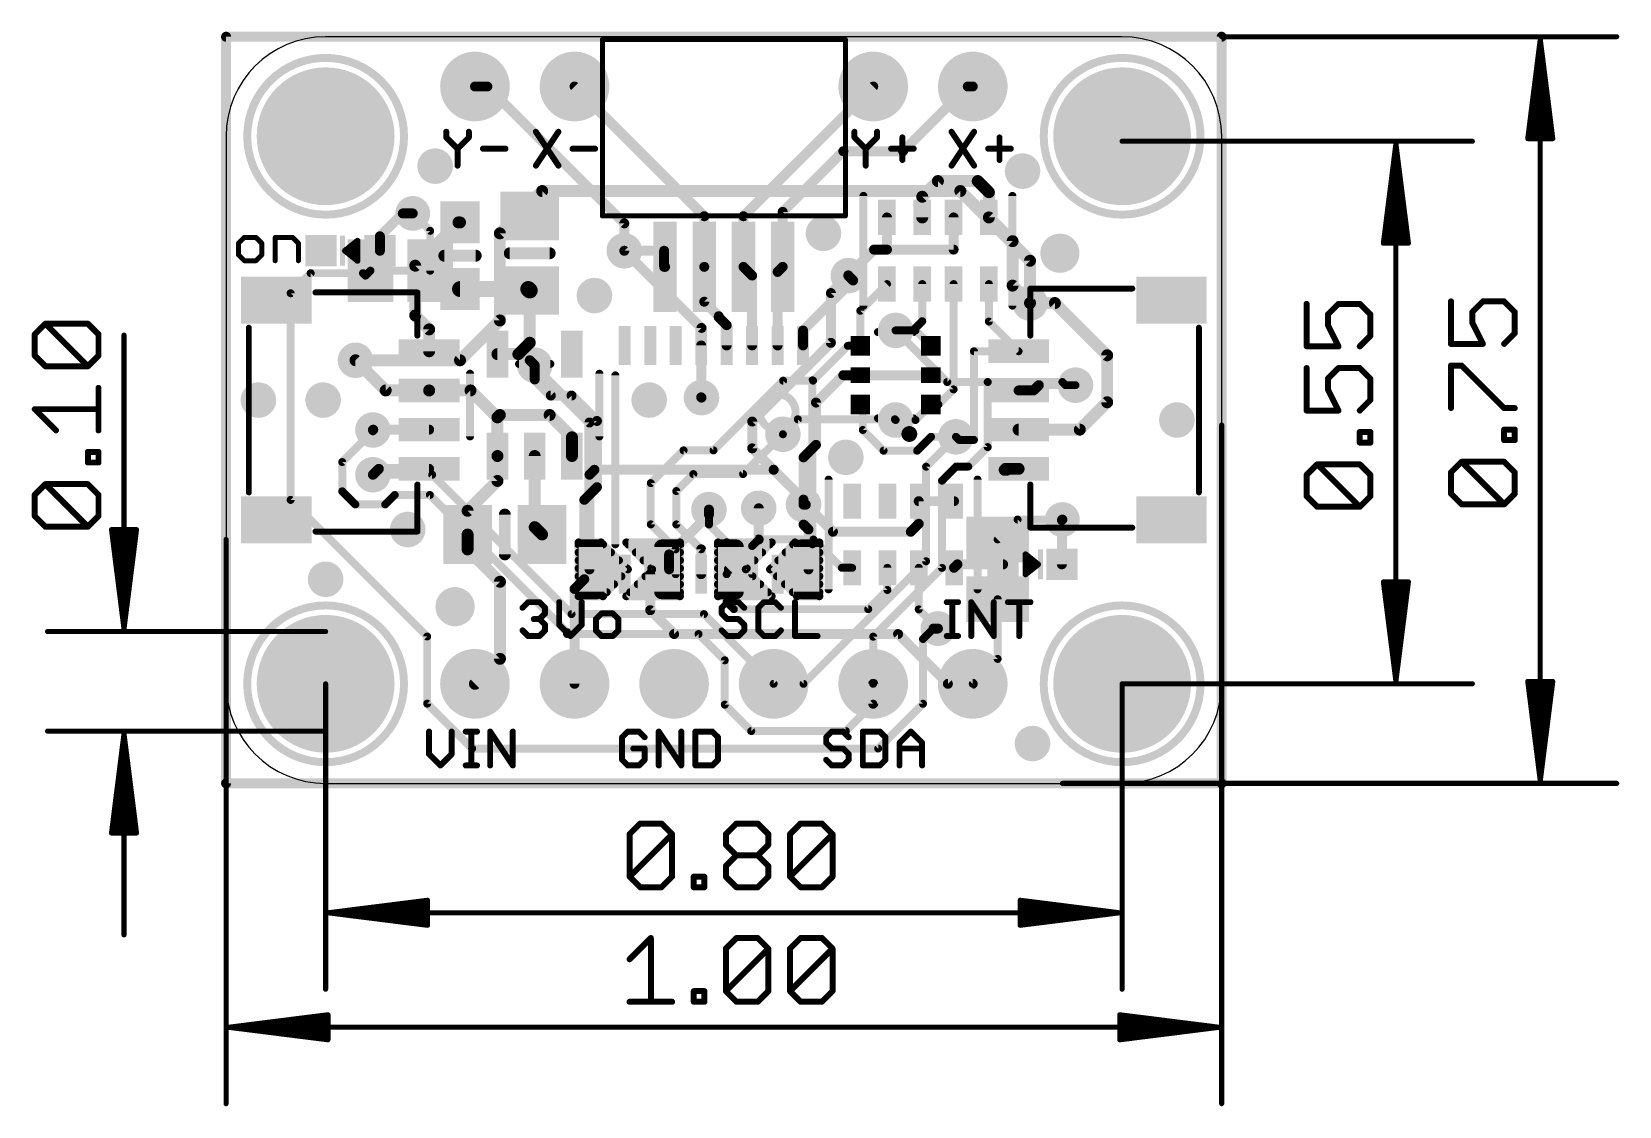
# Model space of a CAD drawing. Extents: x -5 to 35.5, y -8.2 to 19.2.
import ezdxf

# ---------------------------------------------------------------- set-up
doc = ezdxf.new("R2010")
doc.units = 0
for name, color, linetype in [('1', 12, 'CONTINUOUS'), ('16', 5, 'CONTINUOUS'), ('17', 110, 'CONTINUOUS'), ('18', 110, 'CONTINUOUS'), ('20', 53, 'CONTINUOUS'), ('21', 40, 'CONTINUOUS'), ('47', 253, 'CONTINUOUS')]:
    doc.layers.add(name, color=color, linetype=linetype)

# ---------------------------------------------------------------- blocks, each defined once
blk = doc.blocks.new('RECT')
blk.add_solid([(-0.5, -0.5), (0.5, -0.5), (-0.5, 0.5), (0.5, 0.5)])
blk = doc.blocks.new('PIE')
at = {"const_width": 0.5}
blk.add_lwpolyline([(0, -0.25, 1), (0, 0.25, 1), (0, -0.25)], format="xyb", dxfattribs=at)
blk = doc.blocks.new('ROUNDP')
at = {"const_width": 0.5}
blk.add_lwpolyline([(0, -0.25, 1), (0, 0.25, 1), (0, -0.25)], format="xyb", dxfattribs=at)
blk = doc.blocks.new('RECT121920X243840R50')
at = {"const_width": 0.1905}
blk.add_lwpolyline([(0.2858, -0.5715), (0.2858, 0.5715, 0.4142), (0.1905, 0.6668), (-0.1905, 0.6668, 0.4142), (-0.2858, 0.5715), (-0.2858, -0.5715, 0.4142), (-0.1905, -0.6668), (0.1905, -0.6668, 0.4142)], format="xyb", close=True, dxfattribs=at)
blk.add_solid([(-0.2159, -0.5969), (0.2159, -0.5969), (-0.2159, 0.5969), (0.2159, 0.5969)])
blk = doc.blocks.new('ROUNDV')
at = {"const_width": 0.5}
blk.add_lwpolyline([(0, -0.25, 1), (0, 0.25, 1), (0, -0.25)], format="xyb", dxfattribs=at)

msp = doc.modelspace()

# ---------------------------------------------------------------- linework, layer by layer
at = {"layer": '1'}
for points, const_width in [([(0, 19.05), (25.4, 19.05)], 0.254), ([(0, 0), (0, 19.05)], 0.254), ([(25.4, 19.05), (25.4, 0)], 0.254), ([(6.35, 17.78), (6.6675, 17.78)], 0.254), ([(10.16, 14.2875), (6.6675, 17.78)], 0.254), ([(8.89, 17.78), (12.2, 14.47)], 0.254), ([(13.2, 14.47), (16.51, 17.78)], 0.254), ([(18.923, 17.78), (17.272, 16.129)], 0.254), ([(19.05, 17.78), (18.923, 17.78)], 0.254), ([(14.2, 14.581), (15.748, 16.129)], 0.254), ([(15.748, 16.129), (17.272, 16.129)], 0.254), ([(17.761, 14.967), (18.161, 15.367)], 0.3048), ([(18.161, 15.367), (19.177, 15.367)], 0.3048), ([(19.177, 15.367), (19.461, 15.083)], 0.3048), ([(17.761, 14.439), (17.761, 14.967)], 0.3048), ([(19.461, 15.083), (19.461, 14.439)], 0.3048), ([(4.5085, 14.5415), (3.925, 13.958)], 0.254), ([(4.5085, 14.5415), (4.7625, 14.5415)], 0.254), ([(12.2, 14.47), (12.2, 13.178)], 0.254), ([(13.2, 13.178), (13.2, 14.47)], 0.254), ([(14.2, 13.178), (14.2, 14.581)], 0.254), ([(19.461, 14.439), (20.066, 13.834)], 0.3048), ([(5.93, 14.312), (4.826, 13.208)], 0.3048), ([(5.969, 14.312), (5.93, 14.312)], 0.3048), ([(10.16, 14.2875), (10.16, 13.589)], 0.254), ([(16.861, 13.619), (16.861, 14.439)], 0.254), ([(18.561, 13.619), (18.561, 14.439)], 0.254), ([(3.925, 13.589), (3.925, 13.958)], 0.254), ([(20.066, 13.834), (20.066, 12.7)], 0.3048), ([(11.176, 13.589), (10.16, 13.589)], 0.254), ([(11.176, 13.589), (11.176, 13.178)], 0.254), ([(16.5322, 13.619), (15.875, 12.9618)], 0.254), ([(16.5322, 13.619), (16.861, 13.619)], 0.254), ([(16.861, 13.619), (18.561, 13.619)], 0.254), ([(4.826, 13.208), (4.826, 11.938)], 0.3048), ([(11.2, 13.178), (11.176, 13.178)], 0.254), ([(12.2, 12.289), (12.2, 13.178)], 0.254), ([(13.421, 12.957), (13.2, 13.178)], 0.254), ([(13.421, 11.1728), (13.421, 12.957)], 0.254), ([(14.071, 13.049), (14.2, 13.178)], 0.254), ([(14.071, 11.1728), (14.071, 13.049)], 0.254), ([(15.875, 12.954), (15.875, 12.9618)], 0.254), ([(15.875, 12.954), (15.9981, 12.8309)], 0.254), ([(7.7105, 12.612), (5.969, 12.612)], 0.4064), ([(7.747, 12.5755), (7.7105, 12.612)], 0.4064), ([(7.747, 11.242), (7.747, 12.5755)], 0.3048), ([(7.747, 12.5755), (7.747, 10.795)], 0.254), ([(15.9981, 12.8309), (14.721, 11.5538)], 0.254), ([(16.861, 12.739), (16.1815, 12.0595)], 0.2032), ([(17.761, 12.739), (17.761, 11.792)], 0.2032), ([(18.561, 12.739), (18.561, 10.052)], 0.2032), ([(19.461, 12.739), (19.461, 11.783)], 0.2032), ([(20.5105, 12.2555), (20.066, 12.7)], 0.3048), ([(12.5698, 11.9192), (12.2, 12.289)], 0.254), ([(16.1815, 12.0595), (16.1815, 11.164)], 0.2032), ([(21.1455, 12.2555), (20.5105, 12.2555)], 0.3048), ([(22.479, 10.922), (21.1455, 12.2555)], 0.3048), ([(4.826, 11.938), (5.181, 11.583)], 0.3048), ([(12.5698, 11.8912), (12.5698, 11.9192)], 0.254), ([(12.771, 11.69), (12.5698, 11.8912)], 0.254), ([(12.771, 11.1728), (12.771, 11.69)], 0.254), ([(17.761, 11.792), (17.526, 11.557)], 0.2032), ([(19.461, 11.783), (20.219, 11.025)], 0.2032), ([(5.181, 11.583), (5.181, 11.025)], 0.3048), ([(7.747, 11.242), (7.4571, 10.9521)], 0.3048), ([(14.721, 11.1728), (14.721, 11.5538)], 0.254), ([(17.0815, 11.557), (17.5885, 11.557)], 0.2032), ([(17.526, 11.557), (17.0815, 11.557)], 0.2032), ([(17.9815, 11.164), (17.5885, 11.557)], 0.2032), ([(4.072, 10.025), (3.302, 10.795)], 0.3048), ([(6.924, 10.9521), (7.4571, 10.9521)], 0.3048), ([(12.121, 11.1728), (12.121, 9.85)], 0.254), ([(15.864, 11.164), (14.975, 10.275)], 0.2032), ([(16.1815, 11.164), (15.864, 11.164)], 0.2032), ([(20.219, 11.025), (19.08, 11.025)], 0.2032), ([(19.08, 11.025), (19.08, 8.7627)], 0.2032), ([(22.479, 9.7235), (22.479, 10.922)], 0.3048), ([(7.874, 10.668), (7.747, 10.795)], 0.254), ([(7.874, 10.3061), (7.874, 10.668)], 0.254), ([(15.748, 10.414), (15.0495, 9.7155)], 0.254), ([(16.1815, 10.414), (15.748, 10.414)], 0.254), ([(17.9815, 10.414), (16.1815, 10.414)], 0.254), ([(5.181, 10.025), (4.072, 10.025)], 0.3048), ([(5.181, 10.025), (6.236, 10.025)], 0.3048), ([(6.236, 10.025), (6.924, 9.337)], 0.3048), ([(8.2852, 9.8949), (7.874, 10.3061)], 0.254), ([(14.213, 10.275), (12.435, 8.497)], 0.2032), ([(14.975, 10.275), (14.213, 10.275)], 0.2032), ([(18.561, 10.052), (18.173, 9.664)], 0.2032), ([(20.219, 10.025), (20.6, 10.025)], 0.254), ([(20.735, 10.16), (20.6, 10.025)], 0.254), ([(21.6702, 10.16), (20.735, 10.16)], 0.2032), ([(8.8135, 9.8949), (8.2852, 9.8949)], 0.254), ([(9.4615, 9.2469), (8.8135, 9.8949)], 0.254), ([(12.121, 9.85), (12.1285, 9.8425)], 0.254), ([(15.0495, 9.7155), (15.0495, 8.636)], 0.254), ([(16.245, 9.6005), (16.1815, 9.664)], 0.2032), ([(17.9815, 9.664), (17.5885, 9.271)], 0.2032), ([(18.173, 9.664), (17.9815, 9.664)], 0.2032), ([(22.479, 9.7235), (21.7805, 9.025)], 0.3048), ([(6.985, 9.398), (6.924, 9.337)], 0.3048), ([(6.924, 9.337), (6.924, 8.3519)], 0.3048), ([(8.255, 9.398), (6.985, 9.398)], 0.3048), ([(8.824, 8.829), (8.255, 9.398)], 0.3048), ([(9.4615, 7.5565), (9.4615, 9.2469)], 0.254), ([(16.245, 9.6005), (16.245, 9.017)], 0.2032), ([(17.0815, 9.271), (17.5885, 9.271)], 0.2032), ([(3.7545, 9.025), (3.7465, 9.017)], 0.254), ([(5.181, 9.025), (3.7545, 9.025)], 0.254), ([(8.824, 8.3519), (8.824, 8.829)], 0.3048), ([(13.1905, 7.8916), (14.2065, 8.9076)], 0.2032), ([(16.245, 9.017), (16.7744, 8.4876)], 0.2032), ([(17.9856, 8.8416), (17.6316, 8.4876)], 0.2032), ([(18.6206, 8.8416), (17.9856, 8.8416)], 0.2032), ([(18.6206, 8.8416), (18.6996, 8.7627)], 0.2032), ([(20.219, 9.025), (21.7805, 9.025)], 0.3048), ([(10.836, 7.661), (11.672, 8.497)], 0.2032), ([(12.435, 8.497), (11.672, 8.497)], 0.2032), ([(15.0495, 8.636), (14.732, 8.3185)], 0.254), ([(17.6316, 8.4876), (16.7744, 8.4876)], 0.2032), ([(19.08, 8.7627), (18.6996, 8.7627)], 0.2032), ([(3.8975, 8.025), (3.7465, 7.874)], 0.254), ([(5.181, 8.025), (3.8975, 8.025)], 0.254), ([(6.924, 8.3519), (6.924, 7.7169)], 0.3048), ([(7.874, 8.3519), (7.874, 6.538)], 0.3048), ([(14.732, 7.112), (14.732, 8.3185)], 0.254), ([(19.89, 8.025), (19.864, 7.999)], 0.3048), ([(19.91, 7.999), (19.864, 7.999)], 0.3048), ([(19.89, 8.025), (20.219, 8.025)], 0.3048), ([(6.924, 7.7169), (6.162, 6.9549)], 0.3048), ([(10.836, 7.661), (10.836, 6.6072)], 0.2032), ([(11.9205, 7.8916), (11.486, 7.4571)], 0.2032), ([(13.1905, 7.8916), (11.9205, 7.8916)], 0.2032), ([(9.1392, 7.2342), (9.4615, 7.5565)], 0.254), ([(9.1392, 7.2342), (9.1392, 5.2092)], 0.254), ([(11.486, 7.4571), (11.486, 6.6072)], 0.2032), ([(17.672, 7.2), (17.672, 6.623)], 0.254), ([(18.572, 7.2), (17.672, 7.2)], 0.254), ([(6.162, 6.9549), (6.162, 6.35)], 0.3048), ([(12.319, 6.604), (12.319, 6.985)], 0.2032), ([(13.589, 6.223), (13.589, 7.0184)], 0.2032), ([(14.791, 7.112), (14.732, 7.112)], 0.254), ([(15.4832, 6.4198), (14.791, 7.112)], 0.254), ([(6.162, 6.35), (6.162, 5.969)], 0.3048), ([(7.874, 6.538), (8.062, 6.35)], 0.3048), ([(11.471, 5.9722), (10.836, 6.6072)], 0.2032), ([(12.121, 5.9722), (11.486, 6.6072)], 0.2032), ([(12.771, 6.152), (12.319, 6.604)], 0.2032), ([(17.4688, 6.4198), (15.4832, 6.4198)], 0.254), ([(17.672, 6.623), (17.4688, 6.4198)], 0.254), ([(21.324, 6.719), (21.336, 6.731)], 0.254), ([(21.324, 5.588), (21.324, 6.719)], 0.254), ([(6.9875, 5.1435), (6.162, 5.969)], 0.3048), ([(12.121, 5.3372), (12.121, 5.9722)], 0.254), ([(12.771, 5.3372), (12.771, 6.152)], 0.2032), ([(13.421, 6.055), (13.589, 6.223)], 0.2032), ([(13.421, 5.3372), (13.421, 6.055)], 0.2032), ([(13.589, 6.223), (14.986, 6.223)], 0.2032), ([(14.986, 6.223), (15.709, 5.5)], 0.2032), ([(11.471, 5.3372), (11.471, 5.9722)], 0.2032), ([(18.572, 5.5), (18.66, 5.588)], 0.254), ([(18.66, 5.588), (19.824, 5.588)], 0.254), ([(6.9875, 5.1435), (6.9875, 3.1775)], 0.3048), ([(9.1392, 5.2092), (8.89, 4.96)], 0.254), ([(10.821, 5.3372), (10.821, 4.419)], 0.254), ([(12.771, 5.3372), (12.771, 4.628)], 0.2032), ([(15.709, 5.5), (15.972, 5.5)], 0.2032), ([(16.872, 4.934), (16.872, 5.5)], 0.2032), ([(17.672, 5.5), (17.672, 4.4387)], 0.2032), ([(8.89, 4.96), (8.89, 2.54)], 0.254), ([(16.383, 4.445), (16.872, 4.934)], 0.2032), ([(10.821, 4.419), (11.43, 3.81)], 0.254), ([(12.771, 4.628), (12.954, 4.445)], 0.2032), ([(12.954, 4.445), (16.383, 4.445)], 0.2032), ([(17.672, 4.4387), (18.161, 3.9497)], 0.2032), ([(17.145, 3.81), (11.43, 3.81)], 0.254), ([(18.415, 2.54), (17.145, 3.81)], 0.254), ([(6.35, 2.54), (6.9875, 3.1775)], 0.3048), ([(19.05, 2.54), (18.415, 2.54)], 0.254), ([(25.4, 0), (0, 0)], 0.254)]:
    msp.add_lwpolyline(points, dxfattribs=dict(at, const_width=const_width))
for points, const_width in [([(0, 19.1135, 1), (0, 18.9865)], 0.127), ([(0.0635, 19.05, 1), (-0.0635, 19.05)], 0.127), ([(25.4635, 19.05, 1), (25.3365, 19.05)], 0.127), ([(25.4, 18.9865, 1), (25.4, 19.1135)], 0.127), ([(6.35, 17.8435, 1), (6.35, 17.7165)], 0.127), ([(6.7124, 17.8249, 1), (6.6226, 17.7351)], 0.127), ([(6.6675, 17.7165, 1), (6.6675, 17.8435)], 0.127), ([(8.9349, 17.8249, 1), (8.8451, 17.7351)], 0.127), ([(16.5549, 17.7351, 1), (16.4651, 17.8249)], 0.127), ([(18.923, 17.8435, 1), (18.923, 17.7165)], 0.127), ([(18.9679, 17.7351, 1), (18.8781, 17.8249)], 0.127), ([(19.05, 17.7165, 1), (19.05, 17.8435)], 0.127), ([(15.748, 16.1925, 1), (15.748, 16.0655)], 0.127), ([(15.7929, 16.0841, 1), (15.7031, 16.1739)], 0.127), ([(17.2271, 16.1739, 1), (17.3169, 16.0841)], 0.127), ([(17.272, 16.0655, 1), (17.272, 16.1925)], 0.127), ([(18.161, 15.4432, 1), (18.161, 15.2908)], 0.1524), ([(18.2149, 15.3131, 1), (18.1071, 15.4209)], 0.1524), ([(19.2309, 15.4209, 1), (19.1231, 15.3131)], 0.1524), ([(19.177, 15.2908, 1), (19.177, 15.4432)], 0.1524), ([(17.8372, 14.967, 1), (17.6848, 14.967)], 0.1524), ([(17.7071, 15.0209, 1), (17.8149, 14.9131)], 0.1524), ([(19.5372, 15.083, 1), (19.3848, 15.083)], 0.1524), ([(19.4071, 15.0291, 1), (19.5149, 15.1369)], 0.1524), ([(4.5085, 14.605, 1), (4.5085, 14.478)], 0.127), ([(4.5534, 14.4966, 1), (4.4636, 14.5864)], 0.127), ([(4.7625, 14.478, 1), (4.7625, 14.605)], 0.127), ([(12.2635, 14.47, 1), (12.1365, 14.47)], 0.127), ([(13.2635, 14.47, 1), (13.1365, 14.47)], 0.127), ([(14.2635, 14.581, 1), (14.1365, 14.581)], 0.127), ([(14.1551, 14.6259, 1), (14.2449, 14.5361)], 0.127), ([(19.5149, 14.4929, 1), (19.4071, 14.3851)], 0.1524), ([(5.93, 14.3882, 1), (5.93, 14.2358)], 0.1524), ([(5.9839, 14.2581, 1), (5.8761, 14.3659)], 0.1524), ([(5.969, 14.2358, 1), (5.969, 14.3882)], 0.1524), ([(10.2235, 14.2875, 1), (10.0965, 14.2875)], 0.127), ([(10.1151, 14.2426, 1), (10.2049, 14.3324)], 0.127), ([(12.1551, 14.4251, 1), (12.2449, 14.5149)], 0.127), ([(13.1551, 14.5149, 1), (13.2449, 14.4251)], 0.127), ([(16.9245, 14.439, 1), (16.7975, 14.439)], 0.127), ([(17.6848, 14.439, 1), (17.8372, 14.439)], 0.1524), ([(18.6245, 14.439, 1), (18.4975, 14.439)], 0.127), ([(19.3848, 14.439, 1), (19.5372, 14.439)], 0.1524), ([(3.9885, 13.958, 1), (3.8615, 13.958)], 0.127), ([(3.8801, 14.0029, 1), (3.9699, 13.9131)], 0.127), ([(20.1422, 13.834, 1), (19.9898, 13.834)], 0.1524), ([(20.0121, 13.7801, 1), (20.1199, 13.8879)], 0.1524), ([(3.8615, 13.589, 1), (3.9885, 13.589)], 0.127), ([(10.16, 13.6525, 1), (10.16, 13.5255)], 0.127), ([(10.0965, 13.589, 1), (10.2235, 13.589)], 0.127), ([(11.2395, 13.589, 1), (11.1125, 13.589)], 0.127), ([(11.176, 13.5255, 1), (11.176, 13.6525)], 0.127), ([(16.5322, 13.6825, 1), (16.5322, 13.5555)], 0.127), ([(16.5771, 13.5741, 1), (16.4873, 13.6639)], 0.127), ([(16.861, 13.6825, 1), (16.861, 13.5555)], 0.127), ([(16.7975, 13.619, 1), (16.9245, 13.619)], 0.127), ([(16.861, 13.5555, 1), (16.861, 13.6825)], 0.127), ([(18.4975, 13.619, 1), (18.6245, 13.619)], 0.127), ([(18.561, 13.5555, 1), (18.561, 13.6825)], 0.127), ([(4.9022, 13.208, 1), (4.7498, 13.208)], 0.1524), ([(4.7721, 13.2619, 1), (4.8799, 13.1541)], 0.1524), ([(11.176, 13.2415, 1), (11.176, 13.1145)], 0.127), ([(11.1125, 13.178, 1), (11.2395, 13.178)], 0.127), ([(11.2, 13.1145, 1), (11.2, 13.2415)], 0.127), ([(12.2635, 13.178, 1), (12.1365, 13.178)], 0.127), ([(12.1365, 13.178, 1), (12.2635, 13.178)], 0.127), ([(13.2449, 13.2229, 1), (13.1551, 13.1331)], 0.127), ([(13.1365, 13.178, 1), (13.2635, 13.178)], 0.127), ([(13.4845, 12.957, 1), (13.3575, 12.957)], 0.127), ([(13.3761, 12.9121, 1), (13.4659, 13.0019)], 0.127), ([(14.1345, 13.049, 1), (14.0075, 13.049)], 0.127), ([(14.0261, 13.0939, 1), (14.1159, 13.0041)], 0.127), ([(14.1365, 13.178, 1), (14.2635, 13.178)], 0.127), ([(14.2449, 13.1331, 1), (14.1551, 13.2229)], 0.127), ([(15.9385, 12.9618, 1), (15.8115, 12.9618)], 0.127), ([(15.9199, 12.9989, 1), (15.8301, 12.9091)], 0.127), ([(15.8301, 13.0067, 1), (15.9199, 12.9169)], 0.127), ([(15.8115, 12.954, 1), (15.9385, 12.954)], 0.127), ([(5.969, 12.7136, 1), (5.969, 12.5104)], 0.2032), ([(7.7823, 12.6838, 1), (7.6387, 12.5402)], 0.2032), ([(7.6752, 12.5037, 1), (7.8188, 12.6473)], 0.2032), ([(7.8232, 12.5755, 1), (7.6708, 12.5755)], 0.1524), ([(7.7105, 12.5104, 1), (7.7105, 12.7136)], 0.2032), ([(7.8105, 12.5755, 1), (7.6835, 12.5755)], 0.127), ([(16.043, 12.786, 1), (15.9532, 12.8758)], 0.127), ([(15.9532, 12.786, 1), (16.043, 12.8758)], 0.127), ([(16.8969, 12.7031, 1), (16.8251, 12.7749)], 0.1016), ([(17.8118, 12.739, 1), (17.7102, 12.739)], 0.1016), ([(18.6118, 12.739, 1), (18.5102, 12.739)], 0.1016), ([(19.5118, 12.739, 1), (19.4102, 12.739)], 0.1016), ([(20.1199, 12.7539, 1), (20.0121, 12.6461)], 0.1524), ([(19.9898, 12.7, 1), (20.1422, 12.7)], 0.1524), ([(12.2449, 12.3339, 1), (12.1551, 12.2441)], 0.127), ([(12.1365, 12.289, 1), (12.2635, 12.289)], 0.127), ([(16.2323, 12.0595, 1), (16.1307, 12.0595)], 0.1016), ([(20.5105, 12.3317, 1), (20.5105, 12.1793)], 0.1524), ([(20.4566, 12.2016, 1), (20.5644, 12.3094)], 0.1524), ([(21.1994, 12.3094, 1), (21.0916, 12.2016)], 0.1524), ([(21.1455, 12.1793, 1), (21.1455, 12.3317)], 0.1524), ([(4.8799, 11.9919, 1), (4.7721, 11.8841)], 0.1524), ([(4.7498, 11.938, 1), (4.9022, 11.938)], 0.1524), ([(12.6333, 11.9192, 1), (12.5063, 11.9192)], 0.127), ([(12.6147, 11.9361, 1), (12.5249, 11.8463)], 0.127), ([(12.5063, 11.8912, 1), (12.6333, 11.8912)], 0.127), ([(12.5249, 11.8743, 1), (12.6147, 11.9641)], 0.127), ([(12.8345, 11.69, 1), (12.7075, 11.69)], 0.127), ([(12.7261, 11.6451, 1), (12.8159, 11.7349)], 0.127), ([(16.1456, 12.0954, 1), (16.2174, 12.0236)], 0.1016), ([(17.7102, 11.792, 1), (17.8118, 11.792)], 0.1016), ([(17.7969, 11.7561, 1), (17.7251, 11.8279)], 0.1016), ([(19.4969, 11.8189, 1), (19.4251, 11.7471)], 0.1016), ([(19.4102, 11.783, 1), (19.5118, 11.783)], 0.1016), ([(5.2572, 11.583, 1), (5.1048, 11.583)], 0.1524), ([(5.1271, 11.5291, 1), (5.2349, 11.6369)], 0.1524), ([(7.8009, 11.1881, 1), (7.6931, 11.2959)], 0.1524), ([(14.7845, 11.5538, 1), (14.6575, 11.5538)], 0.127), ([(14.6761, 11.5987, 1), (14.7659, 11.5089)], 0.127), ([(17.0815, 11.6078, 1), (17.0815, 11.5062)], 0.1016), ([(17.0815, 11.6078, 1), (17.0815, 11.5062)], 0.1016), ([(17.4901, 11.5929, 1), (17.5619, 11.5211)], 0.1016), ([(17.526, 11.5062, 1), (17.526, 11.6078)], 0.1016), ([(17.6244, 11.5929, 1), (17.5526, 11.5211)], 0.1016), ([(17.5885, 11.5062, 1), (17.5885, 11.6078)], 0.1016), ([(3.3559, 10.8489, 1), (3.2481, 10.7411)], 0.1524), ([(5.1048, 11.025, 1), (5.2572, 11.025)], 0.1524), ([(6.924, 11.0283, 1), (6.924, 10.8759)], 0.1524), ([(7.4032, 11.006, 1), (7.511, 10.8982)], 0.1524), ([(7.4571, 10.8759, 1), (7.4571, 11.0283)], 0.1524), ([(7.6708, 11.242, 1), (7.8232, 11.242)], 0.1524), ([(12.1845, 11.1728, 1), (12.0575, 11.1728)], 0.127), ([(12.7075, 11.1728, 1), (12.8345, 11.1728)], 0.127), ([(13.3575, 11.1728, 1), (13.4845, 11.1728)], 0.127), ([(14.0075, 11.1728, 1), (14.1345, 11.1728)], 0.127), ([(14.6575, 11.1728, 1), (14.7845, 11.1728)], 0.127), ([(15.864, 11.2148, 1), (15.864, 11.1132)], 0.1016), ([(15.8999, 11.1281, 1), (15.8281, 11.1999)], 0.1016), ([(16.1307, 11.164, 1), (16.2323, 11.164)], 0.1016), ([(16.1815, 11.1132, 1), (16.1815, 11.2148)], 0.1016), ([(17.9456, 11.1281, 1), (18.0174, 11.1999)], 0.1016), ([(19.08, 11.0758, 1), (19.08, 10.9742)], 0.1016), ([(19.1308, 11.025, 1), (19.0292, 11.025)], 0.1016), ([(20.1831, 10.9891, 1), (20.2549, 11.0609)], 0.1016), ([(20.219, 10.9742, 1), (20.219, 11.0758)], 0.1016), ([(22.5552, 10.922, 1), (22.4028, 10.922)], 0.1524), ([(22.4251, 10.8681, 1), (22.5329, 10.9759)], 0.1524), ([(7.7919, 10.8399, 1), (7.7021, 10.7501)], 0.127), ([(7.6835, 10.795, 1), (7.8105, 10.795)], 0.127), ([(7.9375, 10.668, 1), (7.8105, 10.668)], 0.127), ([(7.8291, 10.6231, 1), (7.9189, 10.7129)], 0.127), ([(15.748, 10.4775, 1), (15.748, 10.3505)], 0.127), ([(15.7929, 10.3691, 1), (15.7031, 10.4589)], 0.127), ([(16.1815, 10.4775, 1), (16.1815, 10.3505)], 0.127), ([(16.1815, 10.3505, 1), (16.1815, 10.4775)], 0.127), ([(17.9815, 10.3505, 1), (17.9815, 10.4775)], 0.127), ([(4.072, 10.1012, 1), (4.072, 9.9488)], 0.1524), ([(4.0181, 9.9711, 1), (4.1259, 10.0789)], 0.1524), ([(5.181, 10.1012, 1), (5.181, 9.9488)], 0.1524), ([(5.181, 9.9488, 1), (5.181, 10.1012)], 0.1524), ([(6.2899, 10.0789, 1), (6.1821, 9.9711)], 0.1524), ([(6.236, 9.9488, 1), (6.236, 10.1012)], 0.1524), ([(7.9189, 10.351, 1), (7.8291, 10.2612)], 0.127), ([(7.8105, 10.3061, 1), (7.9375, 10.3061)], 0.127), ([(14.213, 10.3258, 1), (14.213, 10.2242)], 0.1016), ([(14.2489, 10.2391, 1), (14.1771, 10.3109)], 0.1016), ([(14.9391, 10.3109, 1), (15.0109, 10.2391)], 0.1016), ([(14.975, 10.2242, 1), (14.975, 10.3258)], 0.1016), ([(18.5969, 10.0161, 1), (18.5251, 10.0879)], 0.1016), ([(20.219, 10.0885, 1), (20.219, 9.9615)], 0.127), ([(20.5551, 10.0699, 1), (20.6449, 9.9801)], 0.127), ([(20.6, 9.9615, 1), (20.6, 10.0885)], 0.127), ([(20.7799, 10.1151, 1), (20.6901, 10.2049)], 0.127), ([(20.735, 10.2108, 1), (20.735, 10.1092)], 0.1016), ([(21.6702, 10.1092, 1), (21.6702, 10.2108)], 0.1016), ([(8.2852, 9.9584, 1), (8.2852, 9.8314)], 0.127), ([(8.2403, 9.85, 1), (8.3301, 9.9398)], 0.127), ([(8.8584, 9.9398, 1), (8.7686, 9.85)], 0.127), ([(8.8135, 9.8314, 1), (8.8135, 9.9584)], 0.127), ([(12.1659, 9.8949, 1), (12.0761, 9.8051)], 0.127), ([(12.0575, 9.85, 1), (12.1845, 9.85)], 0.127), ([(12.0836, 9.7976, 1), (12.1734, 9.8874)], 0.127), ([(15.113, 9.7155, 1), (14.986, 9.7155)], 0.127), ([(15.0046, 9.7604, 1), (15.0944, 9.6706)], 0.127), ([(16.2174, 9.6999, 1), (16.1456, 9.6281)], 0.1016), ([(17.9815, 9.7148, 1), (17.9815, 9.6132)], 0.1016), ([(18.0174, 9.6281, 1), (17.9456, 9.6999)], 0.1016), ([(18.1371, 9.6999, 1), (18.2089, 9.6281)], 0.1016), ([(18.173, 9.6132, 1), (18.173, 9.7148)], 0.1016), ([(18.5102, 10.052, 1), (18.6118, 10.052)], 0.1016), ([(22.4028, 9.7235, 1), (22.5552, 9.7235)], 0.1524), ([(22.5329, 9.6696, 1), (22.4251, 9.7774)], 0.1524), ([(7.0002, 9.337, 1), (6.8478, 9.337)], 0.1524), ([(6.8701, 9.3909, 1), (6.9779, 9.2831)], 0.1524), ([(6.8701, 9.2831, 1), (6.9779, 9.3909)], 0.1524), ([(6.985, 9.4742, 1), (6.985, 9.3218)], 0.1524), ([(7.0389, 9.3441, 1), (6.9311, 9.4519)], 0.1524), ([(8.3089, 9.4519, 1), (8.2011, 9.3441)], 0.1524), ([(8.255, 9.3218, 1), (8.255, 9.4742)], 0.1524), ([(9.525, 9.2469, 1), (9.398, 9.2469)], 0.127), ([(9.4166, 9.202, 1), (9.5064, 9.2918)], 0.127), ([(16.2958, 9.6005, 1), (16.1942, 9.6005)], 0.1016), ([(16.2091, 9.5646, 1), (16.2809, 9.6364)], 0.1016), ([(17.0815, 9.3218, 1), (17.0815, 9.2202)], 0.1016), ([(17.5526, 9.3069, 1), (17.6244, 9.2351)], 0.1016), ([(17.5885, 9.2202, 1), (17.5885, 9.3218)], 0.1016), ([(3.7016, 9.0619, 1), (3.7914, 8.9721)], 0.127), ([(3.7545, 9.0885, 1), (3.7545, 8.9615)], 0.127), ([(3.7994, 8.9801, 1), (3.7096, 9.0699)], 0.127), ([(5.181, 8.9615, 1), (5.181, 9.0885)], 0.127), ([(8.9002, 8.829, 1), (8.7478, 8.829)], 0.1524), ([(8.7701, 8.7751, 1), (8.8779, 8.8829)], 0.1524), ([(14.2424, 8.8716, 1), (14.1705, 8.9435)], 0.1016), ([(16.2809, 9.0529, 1), (16.2091, 8.9811)], 0.1016), ([(16.1942, 9.017, 1), (16.2958, 9.017)], 0.1016), ([(17.9856, 8.8924, 1), (17.9856, 8.7908)], 0.1016), ([(18.0216, 8.8057, 1), (17.9497, 8.8776)], 0.1016), ([(18.6566, 8.8776, 1), (18.5847, 8.8057)], 0.1016), ([(18.6206, 8.7908, 1), (18.6206, 8.8924)], 0.1016), ([(20.219, 9.1012, 1), (20.219, 8.9488)], 0.1524), ([(21.7266, 9.0789, 1), (21.8344, 8.9711)], 0.1524), ([(21.7805, 8.9488, 1), (21.7805, 9.1012)], 0.1524), ([(11.672, 8.5478, 1), (11.672, 8.4462)], 0.1016), ([(11.7079, 8.4611, 1), (11.6361, 8.5329)], 0.1016), ([(12.3991, 8.5329, 1), (12.4709, 8.4611)], 0.1016), ([(12.435, 8.4462, 1), (12.435, 8.5478)], 0.1016), ([(14.986, 8.636, 1), (15.113, 8.636)], 0.127), ([(15.0944, 8.5911, 1), (15.0046, 8.6809)], 0.127), ([(16.7744, 8.5384, 1), (16.7744, 8.4368)], 0.1016), ([(16.7385, 8.4517, 1), (16.8103, 8.5235)], 0.1016), ([(17.5957, 8.5235, 1), (17.6675, 8.4517)], 0.1016), ([(17.6316, 8.4368, 1), (17.6316, 8.5384)], 0.1016), ([(18.6996, 8.8135, 1), (18.6996, 8.7119)], 0.1016), ([(18.6637, 8.7268, 1), (18.7355, 8.7986)], 0.1016), ([(19.0292, 8.7627, 1), (19.1308, 8.7627)], 0.1016), ([(19.08, 8.7119, 1), (19.08, 8.8135)], 0.1016), ([(3.8975, 8.0885, 1), (3.8975, 7.9615)], 0.127), ([(3.9424, 7.9801, 1), (3.8526, 8.0699)], 0.127), ([(5.181, 7.9615, 1), (5.181, 8.0885)], 0.127), ([(7.0002, 8.3519, 1), (6.8478, 8.3519)], 0.1524), ([(6.8478, 8.3519, 1), (7.0002, 8.3519)], 0.1524), ([(7.9502, 8.3519, 1), (7.7978, 8.3519)], 0.1524), ([(8.7478, 8.3519, 1), (8.9002, 8.3519)], 0.1524), ([(14.7955, 8.3185, 1), (14.6685, 8.3185)], 0.127), ([(14.6871, 8.3634, 1), (14.7769, 8.2736)], 0.127), ([(19.864, 8.0752, 1), (19.864, 7.9228)], 0.1524), ([(19.8101, 8.0529, 1), (19.9179, 7.9451)], 0.1524), ([(19.89, 8.1012, 1), (19.89, 7.9488)], 0.1524), ([(19.9439, 7.9711, 1), (19.8361, 8.0789)], 0.1524), ([(19.91, 7.9228, 1), (19.91, 8.0752)], 0.1524), ([(20.219, 7.9488, 1), (20.219, 8.1012)], 0.1524), ([(3.7016, 7.9189, 1), (3.7914, 7.8291)], 0.127), ([(6.8478, 7.7169, 1), (7.0002, 7.7169)], 0.1524), ([(6.9779, 7.663, 1), (6.8701, 7.7708)], 0.1524), ([(10.8868, 7.661, 1), (10.7852, 7.661)], 0.1016), ([(10.8001, 7.6969, 1), (10.8719, 7.6251)], 0.1016), ([(11.9205, 7.9424, 1), (11.9205, 7.8408)], 0.1016), ([(11.9564, 7.8556, 1), (11.8845, 7.9275)], 0.1016), ([(13.1545, 7.9275, 1), (13.2264, 7.8556)], 0.1016), ([(13.1905, 7.8408, 1), (13.1905, 7.9424)], 0.1016), ([(9.2027, 7.2342, 1), (9.0757, 7.2342)], 0.127), ([(9.0943, 7.2791, 1), (9.1841, 7.1893)], 0.127), ([(9.398, 7.5565, 1), (9.525, 7.5565)], 0.127), ([(9.5064, 7.5116, 1), (9.4166, 7.6014)], 0.127), ([(11.5368, 7.4571, 1), (11.4352, 7.4571)], 0.1016), ([(11.4501, 7.493, 1), (11.5219, 7.4212)], 0.1016), ([(17.7355, 7.2, 1), (17.6085, 7.2)], 0.127), ([(17.672, 7.2635, 1), (17.672, 7.1365)], 0.127), ([(18.572, 7.1365, 1), (18.572, 7.2635)], 0.127), ([(6.2382, 6.9549, 1), (6.0858, 6.9549)], 0.1524), ([(6.1081, 7.0088, 1), (6.2159, 6.901)], 0.1524), ([(12.3698, 6.985, 1), (12.2682, 6.985)], 0.1016), ([(13.6398, 7.0184, 1), (13.5382, 7.0184)], 0.1016), ([(14.732, 7.1755, 1), (14.732, 7.0485)], 0.127), ([(14.6685, 7.112, 1), (14.7955, 7.112)], 0.127), ([(14.8359, 7.1569, 1), (14.7461, 7.0671)], 0.127), ([(14.791, 7.0485, 1), (14.791, 7.1755)], 0.127), ([(6.2382, 6.35, 1), (6.0858, 6.35)], 0.1524), ([(7.9279, 6.5919, 1), (7.8201, 6.4841)], 0.1524), ([(7.7978, 6.538, 1), (7.9502, 6.538)], 0.1524), ([(8.0081, 6.2961, 1), (8.1159, 6.4039)], 0.1524), ([(10.8719, 6.6431, 1), (10.8001, 6.5713)], 0.1016), ([(10.7852, 6.6072, 1), (10.8868, 6.6072)], 0.1016), ([(11.5219, 6.6431, 1), (11.4501, 6.5713)], 0.1016), ([(11.4352, 6.6072, 1), (11.5368, 6.6072)], 0.1016), ([(12.3549, 6.6399, 1), (12.2831, 6.5681)], 0.1016), ([(12.2682, 6.604, 1), (12.3698, 6.604)], 0.1016), ([(15.4832, 6.4833, 1), (15.4832, 6.3563)], 0.127), ([(15.4383, 6.3749, 1), (15.5281, 6.4647)], 0.127), ([(17.4239, 6.4647, 1), (17.5137, 6.3749)], 0.127), ([(17.4688, 6.3563, 1), (17.4688, 6.4833)], 0.127), ([(17.6085, 6.623, 1), (17.7355, 6.623)], 0.127), ([(17.7169, 6.5781, 1), (17.6271, 6.6679)], 0.127), ([(21.3875, 6.719, 1), (21.2605, 6.719)], 0.127), ([(21.2791, 6.7639, 1), (21.3689, 6.6741)], 0.127), ([(21.3809, 6.6861, 1), (21.2911, 6.7759)], 0.127), ([(6.0858, 6.35, 1), (6.2382, 6.35)], 0.1524), ([(6.2159, 6.0229, 1), (6.1081, 5.9151)], 0.1524), ([(12.1845, 5.9722, 1), (12.0575, 5.9722)], 0.127), ([(12.8218, 6.152, 1), (12.7202, 6.152)], 0.1016), ([(12.7351, 6.1161, 1), (12.8069, 6.1879)], 0.1016), ([(13.4718, 6.055, 1), (13.3702, 6.055)], 0.1016), ([(13.3851, 6.0909, 1), (13.4569, 6.0191)], 0.1016), ([(13.589, 6.2738, 1), (13.589, 6.1722)], 0.1016), ([(13.5382, 6.223, 1), (13.6398, 6.223)], 0.1016), ([(13.6249, 6.1871, 1), (13.5531, 6.2589)], 0.1016), ([(15.0219, 6.2589, 1), (14.9501, 6.1871)], 0.1016), ([(14.986, 6.1722, 1), (14.986, 6.2738)], 0.1016), ([(6.0858, 5.969, 1), (6.2382, 5.969)], 0.1524), ([(11.5218, 5.9722, 1), (11.4202, 5.9722)], 0.1016), ([(11.4351, 5.9363, 1), (11.5069, 6.0081)], 0.1016), ([(12.0851, 5.9363, 1), (12.1569, 6.0081)], 0.1016), ([(18.66, 5.6515, 1), (18.66, 5.5245)], 0.127), ([(18.7049, 5.5431, 1), (18.6151, 5.6329)], 0.127), ([(19.824, 5.5245, 1), (19.824, 5.6515)], 0.127), ([(7.0637, 5.1435, 1), (6.9113, 5.1435)], 0.1524), ([(6.9336, 5.0896, 1), (7.0414, 5.1974)], 0.1524), ([(9.0757, 5.2092, 1), (9.2027, 5.2092)], 0.127), ([(9.1841, 5.1643, 1), (9.0943, 5.2541)], 0.127), ([(10.8845, 5.3372, 1), (10.7575, 5.3372)], 0.127), ([(11.4202, 5.3372, 1), (11.5218, 5.3372)], 0.1016), ([(12.0575, 5.3372, 1), (12.1845, 5.3372)], 0.127), ([(12.8218, 5.3372, 1), (12.7202, 5.3372)], 0.1016), ([(12.7202, 5.3372, 1), (12.8218, 5.3372)], 0.1016), ([(13.3702, 5.3372, 1), (13.4718, 5.3372)], 0.1016), ([(15.709, 5.5508, 1), (15.709, 5.4492)], 0.1016), ([(15.6731, 5.4641, 1), (15.7449, 5.5359)], 0.1016), ([(15.972, 5.4492, 1), (15.972, 5.5508)], 0.1016), ([(16.9228, 5.5, 1), (16.8212, 5.5)], 0.1016), ([(17.7228, 5.5, 1), (17.6212, 5.5)], 0.1016), ([(18.5271, 5.5449, 1), (18.6169, 5.4551)], 0.127), ([(21.2605, 5.588, 1), (21.3875, 5.588)], 0.127), ([(8.9535, 4.96, 1), (8.8265, 4.96)], 0.127), ([(8.8451, 5.0049, 1), (8.9349, 4.9151)], 0.127), ([(16.8212, 4.934, 1), (16.9228, 4.934)], 0.1016), ([(16.9079, 4.8981, 1), (16.8361, 4.9699)], 0.1016), ([(10.8659, 4.4639, 1), (10.7761, 4.3741)], 0.127), ([(10.7575, 4.419, 1), (10.8845, 4.419)], 0.127), ([(12.8069, 4.6639, 1), (12.7351, 4.5921)], 0.1016), ([(12.7202, 4.628, 1), (12.8218, 4.628)], 0.1016), ([(12.954, 4.4958, 1), (12.954, 4.3942)], 0.1016), ([(12.9181, 4.4091, 1), (12.9899, 4.4809)], 0.1016), ([(16.3471, 4.4809, 1), (16.4189, 4.4091)], 0.1016), ([(16.383, 4.3942, 1), (16.383, 4.4958)], 0.1016), ([(17.7079, 4.4746, 1), (17.6361, 4.4028)], 0.1016), ([(17.6212, 4.4387, 1), (17.7228, 4.4387)], 0.1016), ([(11.43, 3.8735, 1), (11.43, 3.7465)], 0.127), ([(11.3851, 3.7651, 1), (11.4749, 3.8549)], 0.127), ([(17.1899, 3.8549, 1), (17.1001, 3.7651)], 0.127), ([(17.145, 3.7465, 1), (17.145, 3.8735)], 0.127), ([(18.1251, 3.9138, 1), (18.1969, 3.9856)], 0.1016), ([(6.9113, 3.1775, 1), (7.0637, 3.1775)], 0.1524), ([(7.0414, 3.1236, 1), (6.9336, 3.2314)], 0.1524), ([(6.2961, 2.5939, 1), (6.4039, 2.4861)], 0.1524), ([(8.8265, 2.54, 1), (8.9535, 2.54)], 0.127), ([(18.415, 2.6035, 1), (18.415, 2.4765)], 0.127), ([(18.3701, 2.4951, 1), (18.4599, 2.5849)], 0.127), ([(19.05, 2.4765, 1), (19.05, 2.6035)], 0.127), ([(0, 0.0635, 1), (0, -0.0635)], 0.127), ([(-0.0635, 0, 1), (0.0635, 0)], 0.127), ([(25.3365, 0, 1), (25.4635, 0)], 0.127), ([(25.4, -0.0635, 1), (25.4, 0.0635)], 0.127)]:
    msp.add_lwpolyline(points, format="xyb", dxfattribs=dict(at, const_width=const_width))
at = {"layer": '16'}
for points, const_width in [([(0, 19.05), (25.4, 19.05)], 0.254), ([(0, 0), (0, 19.05)], 0.254), ([(25.4, 19.05), (25.4, 0)], 0.254), ([(8.0645, 15.113), (6.985, 14.0335)], 0.3048), ([(18.7317, 15.113), (8.0645, 15.113)], 0.3048), ([(20.5105, 13.3342), (18.7317, 15.113)], 0.3048), ([(4.7625, 14.5415), (5.207, 14.097)], 0.2032), ([(5.207, 14.097), (5.207, 13.081)], 0.2032), ([(6.985, 14.0335), (6.985, 11.811)], 0.3048), ([(12.1285, 11.6205), (10.16, 13.589)], 0.254), ([(20.5105, 12.2555), (20.5105, 13.3342)], 0.3048), ([(1.647, 12.5055), (2.159, 13.0175)], 0.2032), ([(2.159, 13.0175), (3.4925, 13.0175)], 0.2032), ([(3.4925, 13.0175), (3.556, 12.954)], 0.2032), ([(3.683, 13.081), (3.556, 12.954)], 0.2032), ([(15.4305, 12.5095), (15.875, 12.954)], 0.254), ([(1.647, 7.2314), (1.647, 12.5055)], 0.2032), ([(15.4305, 12.5095), (15.4305, 11.2395)], 0.254), ([(6.985, 11.811), (5.969, 10.795)], 0.3048), ([(12.1285, 9.8425), (12.1285, 11.6205)], 0.254), ([(13.423, 9.232), (15.4305, 11.2395)], 0.254), ([(17.0815, 11.557), (18.3983, 10.2402)], 0.2032), ([(5.969, 10.795), (3.302, 10.795)], 0.3048), ([(7.874, 10.668), (7.874, 10.6045)], 0.254), ([(9.271, 9.2075), (7.874, 10.6045)], 0.254), ([(18.3983, 10.2402), (19.431, 10.2402)], 0.2032), ([(19.431, 10.2402), (21.336, 10.2402)], 0.2032), ([(19.431, 8.58), (19.431, 10.2402)], 0.2032), ([(21.4162, 10.16), (21.336, 10.2402)], 0.2032), ([(21.6702, 10.16), (21.4162, 10.16)], 0.2032), ([(9.271, 9.2075), (9.271, 5.461)], 0.254), ([(13.423, 8.548), (13.423, 9.232)], 0.254), ([(14.5875, 9.2886), (14.2065, 8.9076)], 0.2032), ([(17.064, 9.2886), (14.5875, 9.2886)], 0.2032), ([(17.0815, 9.271), (17.064, 9.2886)], 0.2032), ([(3.7465, 8.9819), (2.9631, 8.1985)], 0.2032), ([(3.7465, 9.017), (3.7465, 8.9819)], 0.2032), ([(18.6206, 8.8416), (17.8586, 8.0796)], 0.2032), ([(13.97, 8.001), (13.423, 8.548)], 0.254), ([(18.9346, 8.0836), (19.431, 8.58)], 0.2032), ([(2.9631, 8.1985), (2.9631, 7.4509)], 0.2032), ([(9.271, 7.874), (9.398, 8.001)], 0.254), ([(9.398, 8.001), (13.97, 8.001)], 0.254), ([(14.732, 7.239), (13.97, 8.001)], 0.254), ([(17.8586, 8.0796), (17.8586, 5.6666)], 0.2032), ([(18.265, 7.724), (18.6246, 8.0836)], 0.2032), ([(18.6246, 8.0836), (18.9346, 8.0836)], 0.2032), ([(3.7465, 7.874), (5.2578, 7.874)], 0.2032), ([(8.8138, 4.318), (5.2578, 7.874)], 0.2032), ([(9.271, 5.461), (9.271, 7.874)], 0.254), ([(18.265, 5.4983), (18.265, 7.724)], 0.2032), ([(5.1308, 3.7476), (1.647, 7.2314)], 0.2032), ([(2.9631, 7.4509), (3.298, 7.116)], 0.2032), ([(4.0605, 7.116), (4.3025, 7.358)], 0.2032), ([(4.3025, 7.358), (5.199, 7.358)], 0.2032), ([(5.199, 7.358), (8.6995, 3.8576)], 0.2032), ([(14.732, 7.112), (14.732, 7.239)], 0.254), ([(3.298, 7.116), (4.0605, 7.116)], 0.2032), ([(12.319, 6.858), (11.303, 5.842)], 0.254), ([(12.319, 6.985), (12.319, 6.858)], 0.254), ([(13.589, 7.0184), (13.589, 6.223)], 0.254), ([(14.732, 7.112), (14.732, 6.604)], 0.254), ([(14.859, 6.477), (14.732, 6.604)], 0.254), ([(14.859, 5.461), (14.859, 6.477)], 0.254), ([(19.685, 6.223), (20.193, 6.731)], 0.2032), ([(20.193, 6.731), (21.336, 6.731)], 0.2032), ([(9.5655, 6.1476), (8.994, 6.1476)], 0.2032), ([(8.994, 6.1476), (8.994, 4.7744)], 0.2032), ([(8.994, 6.096), (9.6171, 6.096)], 0.2032), ([(10.2521, 5.461), (9.5655, 6.1476)], 0.2032), ([(10.8712, 5.461), (10.21, 6.1476)], 0.2032), ([(10.21, 6.1476), (11.58, 6.1476)], 0.2032), ([(10.2597, 6.096), (11.58, 6.096)], 0.2032), ([(11.58, 6.1476), (11.58, 4.7744)], 0.2032), ([(12.55, 4.7744), (12.55, 6.1476)], 0.2032), ([(12.55, 6.1476), (13.92, 6.1476)], 0.2032), ([(12.55, 6.096), (13.8703, 6.096)], 0.2032), ([(13.589, 6.223), (12.827, 5.461)], 0.254), ([(13.92, 6.1476), (13.2588, 5.461)], 0.2032), ([(14.5145, 6.1476), (13.8779, 5.461)], 0.2032), ([(14.4667, 6.096), (15.136, 6.096)], 0.2032), ([(15.136, 6.1476), (14.5145, 6.1476)], 0.2032), ([(15.136, 4.7744), (15.136, 6.1476)], 0.2032), ([(8.994, 5.8928), (9.8203, 5.8928)], 0.2032), ([(8.994, 5.6896), (10.0235, 5.6896)], 0.2032), ([(10.4554, 5.8928), (11.58, 5.8928)], 0.2032), ([(10.6511, 5.6896), (11.58, 5.6896)], 0.2032), ([(11.303, 5.842), (11.303, 5.461)], 0.254), ([(12.55, 5.8928), (13.6746, 5.8928)], 0.2032), ([(12.55, 5.6896), (13.4789, 5.6896)], 0.2032), ([(14.0899, 5.6896), (15.136, 5.6896)], 0.2032), ([(14.2783, 5.8928), (15.136, 5.8928)], 0.2032), ([(14.732, 2.54), (17.8586, 5.6666)], 0.2032), ([(8.994, 5.4864), (10.2267, 5.4864)], 0.2032), ([(8.994, 5.2832), (10.0872, 5.2832)], 0.2032), ([(9.6155, 4.7744), (10.2521, 5.461)], 0.2032), ([(10.21, 4.7744), (10.8712, 5.461)], 0.2032), ([(10.7, 5.2832), (11.58, 5.2832)], 0.2032), ([(10.8467, 5.4864), (11.58, 5.4864)], 0.2032), ([(12.55, 5.4864), (13.2833, 5.4864)], 0.2032), ([(12.55, 5.2832), (13.43, 5.2832)], 0.2032), ([(13.2588, 5.461), (13.92, 4.7744)], 0.2032), ([(13.8779, 5.461), (14.5645, 4.7744)], 0.2032), ([(13.9015, 5.4864), (15.136, 5.4864)], 0.2032), ([(14.0557, 5.2832), (15.136, 5.2832)], 0.2032), ([(16.51, 3.7433), (18.265, 5.4983)], 0.2032), ([(8.994, 5.08), (9.8988, 5.08)], 0.2032), ([(8.994, 4.8768), (9.7104, 4.8768)], 0.2032), ([(8.994, 4.7744), (9.6155, 4.7744)], 0.2032), ([(11.58, 4.7744), (10.21, 4.7744)], 0.2032), ([(10.3086, 4.8768), (11.58, 4.8768)], 0.2032), ([(10.5043, 5.08), (11.58, 5.08)], 0.2032), ([(12.55, 5.08), (13.6257, 5.08)], 0.2032), ([(12.55, 4.8768), (13.8214, 4.8768)], 0.2032), ([(13.92, 4.7744), (12.55, 4.7744)], 0.2032), ([(14.2589, 5.08), (15.136, 5.08)], 0.2032), ([(14.4621, 4.8768), (15.136, 4.8768)], 0.2032), ([(14.5645, 4.7744), (15.136, 4.7744)], 0.2032), ([(19.685, 4.699), (19.685, 3.175)], 0.2032), ([(12.192, 4.318), (8.8138, 4.318)], 0.2032), ([(13.97, 2.54), (12.192, 4.318)], 0.2032), ([(18.0467, 3.9497), (17.78, 3.683)], 0.2032), ([(18.161, 3.9497), (18.0467, 3.9497)], 0.254), ([(5.1308, 2.035), (5.1308, 3.7476)], 0.2032), ([(8.6995, 3.8576), (8.6995, 3.81)], 0.2032), ([(8.6995, 3.81), (12.0534, 3.81)], 0.2032), ([(12.0534, 3.81), (12.7239, 3.1395)], 0.2032), ([(16.51, 2.54), (16.51, 3.7433)], 0.2032), ([(17.78, 2.032), (17.78, 3.683)], 0.2032), ([(12.7239, 3.1395), (12.7239, 2.0081)], 0.2032), ([(19.685, 3.175), (19.05, 2.54)], 0.2032), ([(13.97, 2.54), (14.732, 2.54)], 0.2032), ([(16.51, 2.032), (16.51, 2.54)], 0.254), ([(5.1308, 2.035), (6.2768, 0.889)], 0.2032), ([(12.7239, 2.0081), (13.3985, 1.3335)], 0.2032), ([(15.8115, 1.3335), (16.51, 2.032)], 0.2032), ([(16.637, 0.889), (17.78, 2.032)], 0.2032), ([(13.3985, 1.3335), (15.8115, 1.3335)], 0.2032), ([(6.2768, 0.889), (16.637, 0.889)], 0.2032), ([(25.4, 0), (0, 0)], 0.254)]:
    msp.add_lwpolyline(points, dxfattribs=dict(at, const_width=const_width))
for points, const_width in [([(0, 19.1135, 1), (0, 18.9865)], 0.127), ([(0.0635, 19.05, 1), (-0.0635, 19.05)], 0.127), ([(25.4635, 19.05, 1), (25.3365, 19.05)], 0.127), ([(25.4, 18.9865, 1), (25.4, 19.1135)], 0.127), ([(8.0645, 15.1892, 1), (8.0645, 15.0368)], 0.1524), ([(8.1184, 15.0591, 1), (8.0106, 15.1669)], 0.1524), ([(18.7856, 15.1669, 1), (18.6778, 15.0591)], 0.1524), ([(18.7317, 15.0368, 1), (18.7317, 15.1892)], 0.1524), ([(4.7984, 14.5774, 1), (4.7266, 14.5056)], 0.1016), ([(5.2578, 14.097, 1), (5.1562, 14.097)], 0.1016), ([(5.1711, 14.0611, 1), (5.2429, 14.1329)], 0.1016), ([(7.0612, 14.0335, 1), (6.9088, 14.0335)], 0.1524), ([(6.9311, 14.0874, 1), (7.0389, 13.9796)], 0.1524), ([(10.2049, 13.6339, 1), (10.1151, 13.5441)], 0.127), ([(20.5867, 13.3342, 1), (20.4343, 13.3342)], 0.1524), ([(20.4566, 13.2803, 1), (20.5644, 13.3881)], 0.1524), ([(2.159, 13.0683, 1), (2.159, 12.9667)], 0.1016), ([(2.1949, 12.9816, 1), (2.1231, 13.0534)], 0.1016), ([(3.5284, 13.0534, 1), (3.4566, 12.9816)], 0.1016), ([(3.4925, 12.9667, 1), (3.4925, 13.0683)], 0.1016), ([(3.5201, 12.9899, 1), (3.5919, 12.9181)], 0.1016), ([(3.5201, 12.9181, 1), (3.5919, 12.9899)], 0.1016), ([(3.7189, 13.0451, 1), (3.6471, 13.1169)], 0.1016), ([(5.1562, 13.081, 1), (5.2578, 13.081)], 0.1016), ([(15.9199, 12.9091, 1), (15.8301, 12.9989)], 0.127), ([(1.6978, 12.5055, 1), (1.5962, 12.5055)], 0.1016), ([(1.6111, 12.5414, 1), (1.6829, 12.4696)], 0.1016), ([(15.494, 12.5095, 1), (15.367, 12.5095)], 0.127), ([(15.3856, 12.5544, 1), (15.4754, 12.4646)], 0.127), ([(20.4343, 12.2555, 1), (20.5867, 12.2555)], 0.1524), ([(6.9088, 11.811, 1), (7.0612, 11.811)], 0.1524), ([(7.0389, 11.7571, 1), (6.9311, 11.8649)], 0.1524), ([(12.192, 11.6205, 1), (12.065, 11.6205)], 0.127), ([(12.0836, 11.5756, 1), (12.1734, 11.6654)], 0.127), ([(15.4754, 11.1946, 1), (15.3856, 11.2844)], 0.127), ([(17.1174, 11.5929, 1), (17.0456, 11.5211)], 0.1016), ([(3.302, 10.8712, 1), (3.302, 10.7188)], 0.1524), ([(5.969, 10.7188, 1), (5.969, 10.8712)], 0.1524), ([(15.367, 11.2395, 1), (15.494, 11.2395)], 0.127), ([(5.9151, 10.8489, 1), (6.0229, 10.7411)], 0.1524), ([(7.9375, 10.668, 1), (7.8105, 10.668)], 0.127), ([(7.9189, 10.6494, 1), (7.8291, 10.5596)], 0.127), ([(7.8105, 10.6045, 1), (7.9375, 10.6045)], 0.127), ([(18.3983, 10.291, 1), (18.3983, 10.1894)], 0.1016), ([(18.3624, 10.2043, 1), (18.4342, 10.2761)], 0.1016), ([(19.431, 10.291, 1), (19.431, 10.1894)], 0.1016), ([(19.4818, 10.2402, 1), (19.3802, 10.2402)], 0.1016), ([(19.431, 10.1894, 1), (19.431, 10.291)], 0.1016), ([(21.3719, 10.2761, 1), (21.3001, 10.2043)], 0.1016), ([(21.336, 10.1894, 1), (21.336, 10.291)], 0.1016), ([(21.4162, 10.2108, 1), (21.4162, 10.1092)], 0.1016), ([(21.3803, 10.1241, 1), (21.4521, 10.1959)], 0.1016), ([(21.6702, 10.1092, 1), (21.6702, 10.2108)], 0.1016), ([(12.065, 9.8425, 1), (12.192, 9.8425)], 0.127), ([(9.3345, 9.2075, 1), (9.2075, 9.2075)], 0.127), ([(9.2261, 9.1626, 1), (9.3159, 9.2524)], 0.127), ([(13.3781, 9.2769, 1), (13.468, 9.1871)], 0.127), ([(13.4865, 9.232, 1), (13.3596, 9.232)], 0.127), ([(14.5875, 9.3394, 1), (14.5875, 9.2378)], 0.1016), ([(14.6234, 9.2526, 1), (14.5515, 9.3245)], 0.1016), ([(17.0999, 9.3245, 1), (17.028, 9.2526)], 0.1016), ([(17.0456, 9.2351, 1), (17.1174, 9.3069)], 0.1016), ([(17.064, 9.2378, 1), (17.064, 9.3394)], 0.1016), ([(3.7973, 9.017, 1), (3.6957, 9.017)], 0.1016), ([(3.6957, 8.9819, 1), (3.7973, 8.9819)], 0.1016), ([(3.7824, 8.946, 1), (3.7106, 9.0178)], 0.1016), ([(14.1705, 8.9435, 1), (14.2424, 8.8716)], 0.1016), ([(18.6566, 8.8057, 1), (18.5847, 8.8776)], 0.1016), ([(13.468, 8.5929, 1), (13.3781, 8.503)], 0.127), ([(13.3596, 8.548, 1), (13.4865, 8.548)], 0.127), ([(19.3802, 8.58, 1), (19.4818, 8.58)], 0.1016), ([(19.4669, 8.5441, 1), (19.3951, 8.6159)], 0.1016), ([(3.0139, 8.1985, 1), (2.9123, 8.1985)], 0.1016), ([(2.9272, 8.2344, 1), (2.999, 8.1626)], 0.1016), ([(9.398, 8.0645, 1), (9.398, 7.9375)], 0.127), ([(9.4429, 7.9561, 1), (9.3531, 8.0459)], 0.127), ([(14.0149, 8.0459, 1), (13.9251, 7.9561)], 0.127), ([(13.9251, 7.9561, 1), (14.0149, 8.0459)], 0.127), ([(13.97, 7.9375, 1), (13.97, 8.0645)], 0.127), ([(17.9094, 8.0796, 1), (17.8078, 8.0796)], 0.1016), ([(17.8227, 8.1156, 1), (17.8946, 8.0437)], 0.1016), ([(18.6246, 8.1344, 1), (18.6246, 8.0328)], 0.1016), ([(18.6606, 8.0477, 1), (18.5887, 8.1196)], 0.1016), ([(18.8987, 8.1196, 1), (18.9705, 8.0477)], 0.1016), ([(18.9346, 8.0328, 1), (18.9346, 8.1344)], 0.1016), ([(3.7465, 7.9248, 1), (3.7465, 7.8232)], 0.1016), ([(5.2937, 7.9099, 1), (5.2219, 7.8381)], 0.1016), ([(5.2578, 7.8232, 1), (5.2578, 7.9248)], 0.1016), ([(9.3345, 7.874, 1), (9.2075, 7.874)], 0.127), ([(9.2261, 7.9189, 1), (9.3159, 7.8291)], 0.127), ([(18.3158, 7.724, 1), (18.2142, 7.724)], 0.1016), ([(18.2291, 7.76, 1), (18.301, 7.6881)], 0.1016), ([(1.6829, 7.2673, 1), (1.6111, 7.1955)], 0.1016), ([(2.999, 7.4868, 1), (2.9272, 7.415)], 0.1016), ([(2.9123, 7.4509, 1), (3.0139, 7.4509)], 0.1016), ([(4.3025, 7.4088, 1), (4.3025, 7.3072)], 0.1016), ([(4.3384, 7.3221, 1), (4.2666, 7.394)], 0.1016), ([(5.235, 7.394, 1), (5.1631, 7.3221)], 0.1016), ([(5.199, 7.3072, 1), (5.199, 7.4088)], 0.1016), ([(14.7955, 7.239, 1), (14.6685, 7.239)], 0.127), ([(14.6871, 7.1941, 1), (14.7769, 7.2839)], 0.127), ([(1.5962, 7.2314, 1), (1.6978, 7.2314)], 0.1016), ([(3.298, 7.1668, 1), (3.298, 7.0652)], 0.1016), ([(3.2621, 7.0801, 1), (3.3339, 7.1519)], 0.1016), ([(4.0246, 7.1519, 1), (4.0964, 7.0801)], 0.1016), ([(4.0605, 7.0652, 1), (4.0605, 7.1668)], 0.1016), ([(12.3825, 6.985, 1), (12.2555, 6.985)], 0.127), ([(12.2555, 6.858, 1), (12.3825, 6.858)], 0.127), ([(12.3639, 6.8131, 1), (12.2741, 6.9029)], 0.127), ([(13.6525, 7.0184, 1), (13.5255, 7.0184)], 0.127), ([(14.7955, 7.112, 1), (14.6685, 7.112)], 0.127), ([(14.6685, 7.112, 1), (14.7955, 7.112)], 0.127), ([(14.7769, 6.6489, 1), (14.6871, 6.5591)], 0.127), ([(14.6685, 6.604, 1), (14.7955, 6.604)], 0.127), ([(14.9225, 6.477, 1), (14.7955, 6.477)], 0.127), ([(14.8141, 6.4321, 1), (14.9039, 6.5219)], 0.127), ([(20.193, 6.7818, 1), (20.193, 6.6802)], 0.1016), ([(20.2289, 6.6951, 1), (20.1571, 6.7669)], 0.1016), ([(21.336, 6.6802, 1), (21.336, 6.7818)], 0.1016), ([(8.994, 6.1984, 1), (8.994, 6.0968)], 0.1016), ([(9.0448, 6.1476, 1), (8.9432, 6.1476)], 0.1016), ([(8.994, 6.1468, 1), (8.994, 6.0452)], 0.1016), ([(9.6014, 6.1835, 1), (9.5296, 6.1117)], 0.1016), ([(9.5655, 6.0968, 1), (9.5655, 6.1984)], 0.1016), ([(9.6171, 6.0452, 1), (9.6171, 6.1468)], 0.1016), ([(10.2466, 6.1828, 1), (10.1734, 6.1124)], 0.1016), ([(10.21, 6.1984, 1), (10.21, 6.0968)], 0.1016), ([(10.2597, 6.1468, 1), (10.2597, 6.0452)], 0.1016), ([(11.6308, 6.1476, 1), (11.5292, 6.1476)], 0.1016), ([(11.58, 6.0968, 1), (11.58, 6.1984)], 0.1016), ([(11.58, 6.0452, 1), (11.58, 6.1468)], 0.1016), ([(12.6008, 6.1476, 1), (12.4992, 6.1476)], 0.1016), ([(12.55, 6.1984, 1), (12.55, 6.0968)], 0.1016), ([(12.55, 6.1468, 1), (12.55, 6.0452)], 0.1016), ([(13.5255, 6.223, 1), (13.6525, 6.223)], 0.127), ([(13.6339, 6.1781, 1), (13.5441, 6.2679)], 0.127), ([(13.8703, 6.0452, 1), (13.8703, 6.1468)], 0.1016), ([(13.9566, 6.1124, 1), (13.8834, 6.1828)], 0.1016), ([(13.92, 6.0968, 1), (13.92, 6.1984)], 0.1016), ([(14.4667, 6.1468, 1), (14.4667, 6.0452)], 0.1016), ([(14.5145, 6.1984, 1), (14.5145, 6.0968)], 0.1016), ([(14.5518, 6.1131, 1), (14.4772, 6.1821)], 0.1016), ([(15.1868, 6.1476, 1), (15.0852, 6.1476)], 0.1016), ([(15.136, 6.0968, 1), (15.136, 6.1984)], 0.1016), ([(15.136, 6.0452, 1), (15.136, 6.1468)], 0.1016), ([(19.6491, 6.2589, 1), (19.7209, 6.1871)], 0.1016), ([(8.994, 5.9436, 1), (8.994, 5.842)], 0.1016), ([(8.994, 5.7404, 1), (8.994, 5.6388)], 0.1016), ([(9.8203, 5.842, 1), (9.8203, 5.9436)], 0.1016), ([(10.0235, 5.6388, 1), (10.0235, 5.7404)], 0.1016), ([(10.4554, 5.9436, 1), (10.4554, 5.842)], 0.1016), ([(10.6511, 5.7404, 1), (10.6511, 5.6388)], 0.1016), ([(11.3665, 5.842, 1), (11.2395, 5.842)], 0.127), ([(11.2581, 5.8869, 1), (11.3479, 5.7971)], 0.127), ([(11.58, 5.842, 1), (11.58, 5.9436)], 0.1016), ([(11.58, 5.6388, 1), (11.58, 5.7404)], 0.1016), ([(12.55, 5.9436, 1), (12.55, 5.842)], 0.1016), ([(12.55, 5.7404, 1), (12.55, 5.6388)], 0.1016), ([(13.4789, 5.6388, 1), (13.4789, 5.7404)], 0.1016), ([(13.6746, 5.842, 1), (13.6746, 5.9436)], 0.1016), ([(14.0899, 5.7404, 1), (14.0899, 5.6388)], 0.1016), ([(14.2783, 5.9436, 1), (14.2783, 5.842)], 0.1016), ([(15.136, 5.842, 1), (15.136, 5.9436)], 0.1016), ([(15.136, 5.6388, 1), (15.136, 5.7404)], 0.1016), ([(17.8078, 5.6666, 1), (17.9094, 5.6666)], 0.1016), ([(17.8946, 5.6307, 1), (17.8227, 5.7026)], 0.1016), ([(8.994, 5.5372, 1), (8.994, 5.4356)], 0.1016), ([(8.994, 5.334, 1), (8.994, 5.2324)], 0.1016), ([(9.2075, 5.461, 1), (9.3345, 5.461)], 0.127), ([(9.2075, 5.461, 1), (9.3345, 5.461)], 0.127), ([(10.0872, 5.2324, 1), (10.0872, 5.334)], 0.1016), ([(10.2894, 5.4265, 1), (10.2148, 5.4955)], 0.1016), ([(10.2162, 5.4251, 1), (10.288, 5.4969)], 0.1016), ([(10.2267, 5.4356, 1), (10.2267, 5.5372)], 0.1016), ([(10.7, 5.334, 1), (10.7, 5.2324)], 0.1016), ([(10.8467, 5.5372, 1), (10.8467, 5.4356)], 0.1016), ([(10.9078, 5.4258, 1), (10.8346, 5.4962)], 0.1016), ([(10.8346, 5.4258, 1), (10.9078, 5.4962)], 0.1016), ([(11.2395, 5.461, 1), (11.3665, 5.461)], 0.127), ([(11.58, 5.4356, 1), (11.58, 5.5372)], 0.1016), ([(11.58, 5.2324, 1), (11.58, 5.334)], 0.1016), ([(12.55, 5.5372, 1), (12.55, 5.4356)], 0.1016), ([(12.55, 5.334, 1), (12.55, 5.2324)], 0.1016), ([(12.7821, 5.5059, 1), (12.8719, 5.4161)], 0.127), ([(13.2954, 5.4962, 1), (13.2222, 5.4258)], 0.1016), ([(13.2222, 5.4962, 1), (13.2954, 5.4258)], 0.1016), ([(13.2833, 5.4356, 1), (13.2833, 5.5372)], 0.1016), ([(13.43, 5.2324, 1), (13.43, 5.334)], 0.1016), ([(13.9138, 5.4969, 1), (13.842, 5.4251)], 0.1016), ([(13.8406, 5.4955, 1), (13.9152, 5.4265)], 0.1016), ([(13.9015, 5.5372, 1), (13.9015, 5.4356)], 0.1016), ([(14.0557, 5.334, 1), (14.0557, 5.2324)], 0.1016), ([(14.7955, 5.461, 1), (14.9225, 5.461)], 0.127), ([(15.136, 5.4356, 1), (15.136, 5.5372)], 0.1016), ([(15.136, 5.2324, 1), (15.136, 5.334)], 0.1016), ([(18.2142, 5.4983, 1), (18.3158, 5.4983)], 0.1016), ([(18.301, 5.4624, 1), (18.2291, 5.5342)], 0.1016), ([(8.994, 5.1308, 1), (8.994, 5.0292)], 0.1016), ([(8.994, 4.9276, 1), (8.994, 4.826)], 0.1016), ([(8.994, 4.8252, 1), (8.994, 4.7236)], 0.1016), ([(9.6155, 4.7236, 1), (9.6155, 4.8252)], 0.1016), ([(9.7104, 4.826, 1), (9.7104, 4.9276)], 0.1016), ([(9.8988, 5.0292, 1), (9.8988, 5.1308)], 0.1016), ([(10.21, 4.8252, 1), (10.21, 4.7236)], 0.1016), ([(10.1734, 4.8096, 1), (10.2466, 4.7392)], 0.1016), ([(10.3086, 4.9276, 1), (10.3086, 4.826)], 0.1016), ([(10.5043, 5.1308, 1), (10.5043, 5.0292)], 0.1016), ([(11.58, 5.0292, 1), (11.58, 5.1308)], 0.1016), ([(11.58, 4.826, 1), (11.58, 4.9276)], 0.1016), ([(11.58, 4.7236, 1), (11.58, 4.8252)], 0.1016), ([(12.55, 5.1308, 1), (12.55, 5.0292)], 0.1016), ([(12.55, 4.9276, 1), (12.55, 4.826)], 0.1016), ([(12.55, 4.8252, 1), (12.55, 4.7236)], 0.1016), ([(13.6257, 5.0292, 1), (13.6257, 5.1308)], 0.1016), ([(13.8214, 4.826, 1), (13.8214, 4.9276)], 0.1016), ([(13.8834, 4.7392, 1), (13.9566, 4.8096)], 0.1016), ([(13.92, 4.7236, 1), (13.92, 4.8252)], 0.1016), ([(14.2589, 5.1308, 1), (14.2589, 5.0292)], 0.1016), ([(14.4621, 4.9276, 1), (14.4621, 4.826)], 0.1016), ([(14.5645, 4.8252, 1), (14.5645, 4.7236)], 0.1016), ([(14.5286, 4.7385, 1), (14.6004, 4.8103)], 0.1016), ([(15.136, 5.0292, 1), (15.136, 5.1308)], 0.1016), ([(15.136, 4.826, 1), (15.136, 4.9276)], 0.1016), ([(15.136, 4.7236, 1), (15.136, 4.8252)], 0.1016), ([(8.9432, 4.7744, 1), (9.0448, 4.7744)], 0.1016), ([(9.5782, 4.8089, 1), (9.6528, 4.7399)], 0.1016), ([(11.5292, 4.7744, 1), (11.6308, 4.7744)], 0.1016), ([(12.4992, 4.7744, 1), (12.6008, 4.7744)], 0.1016), ([(15.0852, 4.7744, 1), (15.1868, 4.7744)], 0.1016), ([(19.7358, 4.699, 1), (19.6342, 4.699)], 0.1016), ([(8.8138, 4.3688, 1), (8.8138, 4.2672)], 0.1016), ([(8.7779, 4.2821, 1), (8.8497, 4.3539)], 0.1016), ([(12.2279, 4.3539, 1), (12.1561, 4.2821)], 0.1016), ([(12.192, 4.2672, 1), (12.192, 4.3688)], 0.1016), ([(18.0467, 4.0132, 1), (18.0467, 3.8862)], 0.127), ([(18.0826, 3.9138, 1), (18.0108, 3.9856)], 0.1016), ([(18.161, 3.8862, 1), (18.161, 4.0132)], 0.127), ([(5.1816, 3.7476, 1), (5.08, 3.7476)], 0.1016), ([(5.0949, 3.7117, 1), (5.1667, 3.7835)], 0.1016), ([(8.7503, 3.8576, 1), (8.6487, 3.8576)], 0.1016), ([(8.6995, 3.8608, 1), (8.6995, 3.7592)], 0.1016), ([(8.6487, 3.81, 1), (8.7503, 3.81)], 0.1016), ([(8.6636, 3.8216, 1), (8.7354, 3.8935)], 0.1016), ([(12.0893, 3.8459, 1), (12.0175, 3.7741)], 0.1016), ([(12.0534, 3.7592, 1), (12.0534, 3.8608)], 0.1016), ([(16.5608, 3.7433, 1), (16.4592, 3.7433)], 0.1016), ([(16.4741, 3.7792, 1), (16.5459, 3.7073)], 0.1016), ([(17.8308, 3.683, 1), (17.7292, 3.683)], 0.1016), ([(17.7441, 3.7189, 1), (17.8159, 3.6471)], 0.1016), ([(12.7747, 3.1395, 1), (12.6731, 3.1395)], 0.1016), ([(19.7209, 3.1391, 1), (19.6491, 3.2109)], 0.1016), ([(12.688, 3.1036, 1), (12.7598, 3.1754)], 0.1016), ([(19.6342, 3.175, 1), (19.7358, 3.175)], 0.1016), ([(13.97, 2.5908, 1), (13.97, 2.4892)], 0.1016), ([(13.9341, 2.5041, 1), (14.0059, 2.5759)], 0.1016), ([(14.6961, 2.5759, 1), (14.7679, 2.5041)], 0.1016), ([(14.732, 2.4892, 1), (14.732, 2.5908)], 0.1016), ([(16.5735, 2.54, 1), (16.4465, 2.54)], 0.127), ([(16.4592, 2.54, 1), (16.5608, 2.54)], 0.1016), ([(19.0141, 2.5759, 1), (19.0859, 2.5041)], 0.1016), ([(5.1667, 2.0709, 1), (5.0949, 1.9991)], 0.1016), ([(5.08, 2.035, 1), (5.1816, 2.035)], 0.1016), ([(12.7598, 2.044, 1), (12.688, 1.9722)], 0.1016), ([(12.6731, 2.0081, 1), (12.7747, 2.0081)], 0.1016), ([(16.4465, 2.032, 1), (16.5735, 2.032)], 0.127), ([(16.5459, 1.9961, 1), (16.4741, 2.0679)], 0.1016), ([(17.7292, 2.032, 1), (17.8308, 2.032)], 0.1016), ([(17.8159, 1.9961, 1), (17.7441, 2.0679)], 0.1016), ([(13.3985, 1.3843, 1), (13.3985, 1.2827)], 0.1016), ([(13.3626, 1.2976, 1), (13.4344, 1.3694)], 0.1016), ([(15.7756, 1.3694, 1), (15.8474, 1.2976)], 0.1016), ([(15.8115, 1.2827, 1), (15.8115, 1.3843)], 0.1016), ([(6.2768, 0.9398, 1), (6.2768, 0.8382)], 0.1016), ([(6.2409, 0.8531, 1), (6.3127, 0.9249)], 0.1016), ([(16.6011, 0.9249, 1), (16.6729, 0.8531)], 0.1016), ([(16.637, 0.8382, 1), (16.637, 0.9398)], 0.1016), ([(0, 0.0635, 1), (0, -0.0635)], 0.127), ([(-0.0635, 0, 1), (0.0635, 0)], 0.127), ([(25.3365, 0, 1), (25.4635, 0)], 0.127), ([(25.4, -0.0635, 1), (25.4, 0.0635)], 0.127)]:
    msp.add_lwpolyline(points, format="xyb", dxfattribs=dict(at, const_width=const_width))
at = {"layer": '20'}
for p, q in [((22.86, 19.05), (2.54, 19.05)), ((0, 16.51), (0, 2.54)), ((25.4, 2.54), (25.4, 16.51)), ((2.54, 0), (22.86, 0))]:
    msp.add_line(p, q, dxfattribs=at)
for centre, start, end in [((2.54, 16.51), 90, 180), ((22.86, 16.51), 0, 90), ((2.54, 2.54), 180, 270), ((22.86, 2.54), 270, 0)]:
    msp.add_arc(centre, 2.54, start, end, dxfattribs=at)
at = {"layer": '21'}
for points, const_width in [([(9.6318, 18.978, 1), (9.5682, 18.978)], 0.0635), ([(9.6, 19.0098, 1), (9.6, 18.9463)], 0.0635), ([(15.8318, 18.978, 1), (15.7683, 18.978)], 0.0635), ([(15.8, 18.9463, 1), (15.8, 19.0098)], 0.0635), ([(2.54, 14.51, 1), (2.54, 18.51, 1), (2.54, 14.51)], 0.2032), ([(22.86, 14.51, 1), (22.86, 18.51, 1), (22.86, 14.51)], 0.2032), ([(5.6558, 16.625, 1), (5.5796, 16.625)], 0.0762), ([(6.232, 16.625, 1), (6.1558, 16.625)], 0.0762), ([(7.9354, 16.6462, 1), (7.872, 16.6039)], 0.0762), ([(8.5116, 16.6039, 1), (8.4482, 16.6462)], 0.0762), ([(16.0698, 16.625, 1), (15.9936, 16.625)], 0.0762), ([(16.646, 16.625, 1), (16.5698, 16.625)], 0.0762), ([(18.5399, 16.6462, 1), (18.4765, 16.6039)], 0.0762), ([(19.1161, 16.6039, 1), (19.0527, 16.6462)], 0.0762), ([(5.6446, 16.5079, 1), (5.5907, 16.454)], 0.0762), ([(5.5796, 16.481, 1), (5.6558, 16.481)], 0.0762), ([(5.9439, 16.1929, 1), (5.8677, 16.1929)], 0.0762), ([(5.8789, 16.2198, 1), (5.9327, 16.1659)], 0.0762), ([(5.8789, 16.1659, 1), (5.9327, 16.2198)], 0.0762), ([(6.1558, 16.481, 1), (6.232, 16.481)], 0.0762), ([(6.2208, 16.454, 1), (6.167, 16.5079)], 0.0762), ([(6.5532, 16.231, 1), (6.5532, 16.1548)], 0.0762), ([(7.1294, 16.1548, 1), (7.1294, 16.231)], 0.0762), ([(8.8392, 16.231, 1), (8.8392, 16.1548)], 0.0762), ([(9.4154, 16.1548, 1), (9.4154, 16.231)], 0.0762), ([(16.0586, 16.5079, 1), (16.0047, 16.454)], 0.0762), ([(15.9936, 16.481, 1), (16.0698, 16.481)], 0.0762), ([(16.3579, 16.1929, 1), (16.2817, 16.1929)], 0.0762), ([(16.2929, 16.2198, 1), (16.3467, 16.1659)], 0.0762), ([(16.2929, 16.1659, 1), (16.3467, 16.2198)], 0.0762), ([(16.5698, 16.481, 1), (16.646, 16.481)], 0.0762), ([(16.6348, 16.454, 1), (16.581, 16.5079)], 0.0762), ([(16.9672, 16.231, 1), (16.9672, 16.1548)], 0.0762), ([(17.2934, 16.481, 1), (17.2172, 16.481)], 0.0762), ([(17.5434, 16.1548, 1), (17.5434, 16.231)], 0.0762), ([(19.4437, 16.231, 1), (19.4437, 16.1548)], 0.0762), ([(19.7699, 16.481, 1), (19.6937, 16.481)], 0.0762), ([(20.0199, 16.1548, 1), (20.0199, 16.231)], 0.0762), ([(5.8677, 15.7607, 1), (5.9439, 15.7607)], 0.0762), ([(7.872, 15.7818, 1), (7.9354, 15.7396)], 0.0762), ([(8.4482, 15.7396, 1), (8.5116, 15.7818)], 0.0762), ([(16.2817, 15.7607, 1), (16.3579, 15.7607)], 0.0762), ([(17.2172, 15.9048, 1), (17.2934, 15.9048)], 0.0762), ([(18.4765, 15.7818, 1), (18.5399, 15.7396)], 0.0762), ([(19.0527, 15.7396, 1), (19.1161, 15.7818)], 0.0762), ([(19.6937, 15.9048, 1), (19.7699, 15.9048)], 0.0762), ([(16.3118, 14.989, 1), (16.2102, 14.989)], 0.1016), ([(20.1118, 14.989, 1), (20.0102, 14.989)], 0.1016), ([(9.5682, 14.478, 1), (9.6318, 14.478)], 0.0635), ([(9.6, 14.5098, 1), (9.6, 14.4463)], 0.0635), ([(15.7683, 14.478, 1), (15.8318, 14.478)], 0.0635), ([(15.8, 14.4463, 1), (15.8, 14.5098)], 0.0635), ([(0.3493, 13.7799, 1), (0.2858, 13.7799)], 0.0635), ([(0.295, 13.8023, 1), (0.34, 13.7574)], 0.0635), ([(0.4658, 13.9599, 1), (0.4658, 13.8964)], 0.0635), ([(0.4882, 13.9057, 1), (0.4433, 13.9506)], 0.0635), ([(0.7848, 13.9506, 1), (0.7399, 13.9057)], 0.0635), ([(0.7624, 13.8964, 1), (0.7624, 13.9599)], 0.0635), ([(0.9424, 13.7799, 1), (0.8789, 13.7799)], 0.0635), ([(0.8882, 13.7574, 1), (0.9331, 13.8023)], 0.0635), ([(1.253, 13.9599, 1), (1.253, 13.8964)], 0.0635), ([(1.2848, 13.9282, 1), (1.2213, 13.9282)], 0.0635), ([(1.7203, 13.9506, 1), (1.6754, 13.9057)], 0.0635), ([(1.6979, 13.8964, 1), (1.6979, 13.9599)], 0.0635), ([(1.8779, 13.7799, 1), (1.8144, 13.7799)], 0.0635), ([(1.8237, 13.7574, 1), (1.8686, 13.8023)], 0.0635), ([(3.1941, 13.7541, 1), (3.1941, 13.6779)], 0.0762), ([(3.3909, 13.843, 1), (3.3147, 13.843)], 0.0762), ([(3.3766, 13.8132, 1), (3.329, 13.8728)], 0.0762), ([(3.3528, 13.6779, 1), (3.3528, 13.7541)], 0.0762), ([(0.34, 13.5057, 1), (0.295, 13.4608)], 0.0635), ([(0.2858, 13.4833, 1), (0.3493, 13.4833)], 0.0635), ([(0.4658, 13.3668, 1), (0.4658, 13.3033)], 0.0635), ([(0.4433, 13.3125, 1), (0.4882, 13.3575)], 0.0635), ([(0.7399, 13.3575, 1), (0.7848, 13.3125)], 0.0635), ([(0.7624, 13.3033, 1), (0.7624, 13.3668)], 0.0635), ([(0.8789, 13.4833, 1), (0.9424, 13.4833)], 0.0635), ([(0.9331, 13.4608, 1), (0.8882, 13.5057)], 0.0635), ([(1.2213, 13.335, 1), (1.2848, 13.335)], 0.0635), ([(1.8144, 13.335, 1), (1.8779, 13.335)], 0.0635), ([(3.0591, 13.6188, 1), (3.0115, 13.5592)], 0.0762), ([(3.0115, 13.6188, 1), (3.0591, 13.5592)], 0.0762), ([(3.0671, 13.6017, 1), (3.0671, 13.5255)], 0.0762), ([(3.2576, 13.4493, 1), (3.2576, 13.3731)], 0.0762), ([(3.3147, 13.335, 1), (3.3909, 13.335)], 0.0762), ([(3.329, 13.3052, 1), (3.3766, 13.3648)], 0.0762), ([(3.3528, 13.5255, 1), (3.3528, 13.6017)], 0.0762), ([(3.3528, 13.3731, 1), (3.3528, 13.4493)], 0.0762), ([(5.569, 13.5382, 1), (5.569, 13.3858)], 0.1524), ([(6.369, 13.3858, 1), (6.369, 13.5382)], 0.1524), ([(7.239, 13.6017, 1), (7.239, 13.4493)], 0.1524), ([(8.255, 13.4493, 1), (8.255, 13.6017)], 0.1524), ([(2.281, 12.5631, 1), (2.281, 12.4869)], 0.0762), ([(4.9191, 12.525, 1), (4.8429, 12.525)], 0.0762), ([(4.881, 12.4869, 1), (4.881, 12.5631)], 0.0762), ([(20.5571, 12.625, 1), (20.4809, 12.625)], 0.0762), ([(20.519, 12.6631, 1), (20.519, 12.5869)], 0.0762), ([(23.119, 12.5869, 1), (23.119, 12.6631)], 0.0762), ([(16.2102, 12.189, 1), (16.3118, 12.189)], 0.1016), ([(20.0102, 12.189, 1), (20.1118, 12.189)], 0.1016), ([(0.6191, 11.625, 1), (0.5429, 11.625)], 0.0762), ([(4.8429, 11.425, 1), (4.9191, 11.425)], 0.0762), ([(16.6315, 11.5648, 1), (16.6315, 11.4632)], 0.1016), ([(17.5315, 11.4632, 1), (17.5315, 11.5648)], 0.1016), ([(20.4809, 11.425, 1), (20.5571, 11.425)], 0.0762), ([(24.8571, 11.625, 1), (24.7809, 11.625)], 0.0762), ([(6.2748, 10.452, 1), (6.1732, 10.452)], 0.1016), ([(7.474, 10.7528, 1), (7.474, 10.6512)], 0.1016), ([(8.274, 10.6512, 1), (8.274, 10.7528)], 0.1016), ([(9.5748, 10.452, 1), (9.4732, 10.452)], 0.1016), ([(9.9822, 10.4108, 1), (9.8806, 10.4108)], 0.1016), ([(15.0114, 10.2838, 1), (14.9098, 10.2838)], 0.1016), ([(14.0716, 9.017, 1), (14.0716, 9.9314, 1), (14.0716, 9.017)], 0.2032), ([(16.6315, 9.3648, 1), (16.6315, 9.2632)], 0.1016), ([(17.5315, 9.2632, 1), (17.5315, 9.3648)], 0.1016), ([(17.4315, 8.814, 1), (17.4315, 9.014, 1), (17.4315, 8.814)], 0.2032), ([(6.1732, 8.852, 1), (6.2748, 8.852)], 0.1016), ([(9.4732, 8.852, 1), (9.5748, 8.852)], 0.1016), ([(4.9191, 7.625, 1), (4.8429, 7.625)], 0.0762), ([(15.4228, 7.75, 1), (15.3212, 7.75)], 0.1016), ([(19.2228, 7.75, 1), (19.1212, 7.75)], 0.1016), ([(20.5571, 7.625, 1), (20.4809, 7.625)], 0.0762), ([(0.5429, 7.425, 1), (0.6191, 7.425)], 0.0762), ([(24.7809, 7.425, 1), (24.8571, 7.425)], 0.0762), ([(7.1882, 6.858, 1), (7.0358, 6.858)], 0.1524), ([(2.281, 6.4631, 1), (2.281, 6.3869)], 0.0762), ([(4.881, 6.3869, 1), (4.881, 6.4631)], 0.0762), ([(20.519, 6.5631, 1), (20.519, 6.4869)], 0.0762), ([(20.4809, 6.525, 1), (20.5571, 6.525)], 0.0762), ([(23.119, 6.4869, 1), (23.119, 6.5631)], 0.0762), ([(4.8429, 6.425, 1), (4.9191, 6.425)], 0.0762), ([(9.8806, 6.0992, 1), (9.9822, 6.0992)], 0.1016), ([(14.9098, 6.0992, 1), (15.0114, 6.0992)], 0.1016), ([(7.0358, 5.842, 1), (7.1882, 5.842)], 0.1524), ([(20.42, 5.8718, 1), (20.3724, 5.8122)], 0.0762), ([(20.4343, 5.842, 1), (20.3581, 5.842)], 0.0762), ([(20.3962, 5.8293, 1), (20.3962, 5.7531)], 0.0762), ([(20.3962, 5.6769, 1), (20.3962, 5.6007)], 0.0762), ([(20.4597, 5.7531, 1), (20.4597, 5.8293)], 0.0762), ([(20.6502, 5.6007, 1), (20.6502, 5.6769)], 0.0762), ([(20.3962, 5.5245, 1), (20.3962, 5.4483)], 0.0762), ([(20.3724, 5.3638, 1), (20.42, 5.3042)], 0.0762), ([(20.3581, 5.334, 1), (20.4343, 5.334)], 0.0762), ([(20.5867, 5.4483, 1), (20.5867, 5.5245)], 0.0762), ([(20.7375, 5.5582, 1), (20.6899, 5.6178)], 0.0762), ([(20.6899, 5.5582, 1), (20.7375, 5.6178)], 0.0762), ([(15.3212, 4.95, 1), (15.4228, 4.95)], 0.1016), ([(19.1212, 4.95, 1), (19.2228, 4.95)], 0.1016), ([(2.54, 0.54, 1), (2.54, 4.54, 1), (2.54, 0.54)], 0.2032), ([(7.536, 4.5064, 1), (7.5899, 4.4525)], 0.0762), ([(7.707, 4.6616, 1), (7.707, 4.5854)], 0.0762), ([(7.7339, 4.5966, 1), (7.68, 4.6505)], 0.0762), ([(8.022, 4.6505, 1), (7.9681, 4.5966)], 0.0762), ([(7.9951, 4.5854, 1), (7.9951, 4.6616)], 0.0762), ([(8.1772, 4.4795, 1), (8.101, 4.4795)], 0.0762), ([(8.1122, 4.4525, 1), (8.1661, 4.5064)], 0.0762), ([(8.5365, 4.6235, 1), (8.4603, 4.6235)], 0.0762), ([(9.1128, 4.6235, 1), (9.0366, 4.6235)], 0.0762), ([(12.681, 4.4795, 1), (12.6048, 4.4795)], 0.0762), ([(12.616, 4.5064, 1), (12.6699, 4.4525)], 0.0762), ([(12.787, 4.6616, 1), (12.787, 4.5854)], 0.0762), ([(12.8139, 4.5966, 1), (12.76, 4.6505)], 0.0762), ([(13.102, 4.6505, 1), (13.0481, 4.5966)], 0.0762), ([(13.0751, 4.5854, 1), (13.0751, 4.6616)], 0.0762), ([(13.1922, 4.4525, 1), (13.2461, 4.5064)], 0.0762), ([(13.6165, 4.4795, 1), (13.5403, 4.4795)], 0.0762), ([(13.5515, 4.5064, 1), (13.6054, 4.4525)], 0.0762), ([(13.7225, 4.6616, 1), (13.7225, 4.5854)], 0.0762), ([(13.7494, 4.5966, 1), (13.6956, 4.6505)], 0.0762), ([(14.0376, 4.6505, 1), (13.9837, 4.5966)], 0.0762), ([(14.0106, 4.5854, 1), (14.0106, 4.6616)], 0.0762), ([(14.1277, 4.4525, 1), (14.1816, 4.5064)], 0.0762), ([(14.5521, 4.6235, 1), (14.4759, 4.6235)], 0.0762), ([(18.3868, 4.6616, 1), (18.3868, 4.5854)], 0.0762), ([(18.569, 4.6235, 1), (18.4928, 4.6235)], 0.0762), ([(18.675, 4.5854, 1), (18.675, 4.6616)], 0.0762), ([(19.0422, 4.6447, 1), (18.9788, 4.6024)], 0.0762), ([(19.0486, 4.6235, 1), (18.9724, 4.6235)], 0.0762), ([(19.6248, 4.6235, 1), (19.5486, 4.6235)], 0.0762), ([(19.946, 4.6616, 1), (19.946, 4.5854)], 0.0762), ([(20.2722, 4.6235, 1), (20.196, 4.6235)], 0.0762), ([(20.5223, 4.5854, 1), (20.5223, 4.6616)], 0.0762), ([(22.86, 0.54, 1), (22.86, 4.54, 1), (22.86, 0.54)], 0.2032), ([(7.851, 4.2295, 1), (7.851, 4.1533)], 0.0762), ([(8.022, 4.2183, 1), (7.9681, 4.1644)], 0.0762), ([(7.9681, 4.2183, 1), (8.022, 4.1644)], 0.0762), ([(7.9951, 4.1533, 1), (7.9951, 4.2295)], 0.0762), ([(8.101, 4.3354, 1), (8.1772, 4.3354)], 0.0762), ([(8.1772, 4.0473, 1), (8.101, 4.0473)], 0.0762), ([(8.1661, 4.3085, 1), (8.1122, 4.3624)], 0.0762), ([(8.1122, 4.0204, 1), (8.1661, 4.0743)], 0.0762), ([(8.5254, 4.0743, 1), (8.4715, 4.0204)], 0.0762), ([(8.4603, 4.0473, 1), (8.5365, 4.0473)], 0.0762), ([(9.0366, 4.0473, 1), (9.1128, 4.0473)], 0.0762), ([(9.1016, 4.0204, 1), (9.0477, 4.0743)], 0.0762), ([(9.407, 4.2183, 1), (9.4609, 4.1644)], 0.0762), ([(9.4721, 4.1914, 1), (9.3959, 4.1914)], 0.0762), ([(9.578, 4.3735, 1), (9.578, 4.2973)], 0.0762), ([(9.605, 4.3085, 1), (9.5511, 4.3624)], 0.0762), ([(9.8931, 4.3624, 1), (9.8392, 4.3085)], 0.0762), ([(9.8661, 4.2973, 1), (9.8661, 4.3735)], 0.0762), ([(10.0483, 4.1914, 1), (9.9721, 4.1914)], 0.0762), ([(9.9832, 4.1644, 1), (10.0371, 4.2183)], 0.0762), ([(12.6699, 4.3624, 1), (12.616, 4.3085)], 0.0762), ([(12.6048, 4.3354, 1), (12.681, 4.3354)], 0.0762), ([(12.787, 4.2295, 1), (12.787, 4.1533)], 0.0762), ([(12.76, 4.1644, 1), (12.8139, 4.2183)], 0.0762), ([(13.102, 4.2183, 1), (13.0481, 4.1644)], 0.0762), ([(13.0751, 4.1533, 1), (13.0751, 4.2295)], 0.0762), ([(13.2572, 4.0473, 1), (13.181, 4.0473)], 0.0762), ([(13.1922, 4.0204, 1), (13.2461, 4.0743)], 0.0762), ([(7.5899, 3.9302, 1), (7.536, 3.8763)], 0.0762), ([(7.707, 3.7973, 1), (7.707, 3.7211)], 0.0762), ([(7.68, 3.7323, 1), (7.7339, 3.7861)], 0.0762), ([(7.9681, 3.7861, 1), (8.022, 3.7323)], 0.0762), ([(7.9951, 3.7211, 1), (7.9951, 3.7973)], 0.0762), ([(8.101, 3.9033, 1), (8.1772, 3.9033)], 0.0762), ([(8.1661, 3.8763, 1), (8.1122, 3.9302)], 0.0762), ([(8.7596, 3.7861, 1), (8.8135, 3.7323)], 0.0762), ([(8.7596, 3.7323, 1), (8.8135, 3.7861)], 0.0762), ([(9.4609, 3.9302, 1), (9.407, 3.8763)], 0.0762), ([(9.3959, 3.9033, 1), (9.4721, 3.9033)], 0.0762), ([(9.578, 3.7973, 1), (9.578, 3.7211)], 0.0762), ([(9.5511, 3.7323, 1), (9.605, 3.7861)], 0.0762), ([(9.8392, 3.7861, 1), (9.8931, 3.7323)], 0.0762), ([(9.8661, 3.7211, 1), (9.8661, 3.7973)], 0.0762), ([(9.9721, 3.9033, 1), (10.0483, 3.9033)], 0.0762), ([(10.0371, 3.8763, 1), (9.9832, 3.9302)], 0.0762), ([(12.6699, 3.9302, 1), (12.616, 3.8763)], 0.0762), ([(12.787, 3.7973, 1), (12.787, 3.7211)], 0.0762), ([(12.76, 3.7323, 1), (12.8139, 3.7861)], 0.0762), ([(13.0481, 3.7861, 1), (13.102, 3.7323)], 0.0762), ([(13.0751, 3.7211, 1), (13.0751, 3.7973)], 0.0762), ([(13.181, 3.9033, 1), (13.2572, 3.9033)], 0.0762), ([(13.2461, 3.8763, 1), (13.1922, 3.9302)], 0.0762), ([(13.6054, 3.9302, 1), (13.5515, 3.8763)], 0.0762), ([(13.5403, 3.9033, 1), (13.6165, 3.9033)], 0.0762), ([(13.7225, 3.7973, 1), (13.7225, 3.7211)], 0.0762), ([(13.6956, 3.7323, 1), (13.7494, 3.7861)], 0.0762), ([(13.9837, 3.7861, 1), (14.0376, 3.7323)], 0.0762), ([(14.0106, 3.7211, 1), (14.0106, 3.7973)], 0.0762), ([(14.1816, 3.8763, 1), (14.1277, 3.9302)], 0.0762), ([(14.514, 3.7973, 1), (14.514, 3.7211)], 0.0762), ([(14.4759, 3.7592, 1), (14.5521, 3.7592)], 0.0762), ([(15.0902, 3.7211, 1), (15.0902, 3.7973)], 0.0762), ([(18.3868, 3.7973, 1), (18.3868, 3.7211)], 0.0762), ([(18.4928, 3.7592, 1), (18.569, 3.7592)], 0.0762), ([(18.675, 3.7211, 1), (18.675, 3.7973)], 0.0762), ([(18.9724, 3.7592, 1), (19.0486, 3.7592)], 0.0762), ([(19.5486, 3.7592, 1), (19.6248, 3.7592)], 0.0762), ([(19.555, 3.7381, 1), (19.6184, 3.7803)], 0.0762), ([(20.196, 3.7592, 1), (20.2722, 3.7592)], 0.0762), ([(5.2169, 1.3215, 1), (5.1407, 1.3215)], 0.0762), ([(5.7932, 1.3215, 1), (5.717, 1.3215)], 0.0762), ([(6.1144, 1.3596, 1), (6.1144, 1.2834)], 0.0762), ([(6.2965, 1.3215, 1), (6.2203, 1.3215)], 0.0762), ([(6.4025, 1.2834, 1), (6.4025, 1.3596)], 0.0762), ([(6.7697, 1.3427, 1), (6.7063, 1.3004)], 0.0762), ([(6.7761, 1.3215, 1), (6.6999, 1.3215)], 0.0762), ([(7.3524, 1.3215, 1), (7.2762, 1.3215)], 0.0762), ([(10.141, 1.1775, 1), (10.0648, 1.1775)], 0.0762), ([(10.076, 1.2044, 1), (10.1299, 1.1505)], 0.0762), ([(10.247, 1.3596, 1), (10.247, 1.2834)], 0.0762), ([(10.2739, 1.2946, 1), (10.22, 1.3485)], 0.0762), ([(10.562, 1.3485, 1), (10.5081, 1.2946)], 0.0762), ([(10.5351, 1.2834, 1), (10.5351, 1.3596)], 0.0762), ([(10.6522, 1.1505, 1), (10.7061, 1.2044)], 0.0762), ([(11.0701, 1.3427, 1), (11.0067, 1.3004)], 0.0762), ([(11.0765, 1.3215, 1), (11.0003, 1.3215)], 0.0762), ([(11.6528, 1.3215, 1), (11.5766, 1.3215)], 0.0762), ([(12.0121, 1.3215, 1), (11.9359, 1.3215)], 0.0762), ([(11.974, 1.3596, 1), (11.974, 1.2834)], 0.0762), ([(12.4331, 1.3485, 1), (12.3792, 1.2946)], 0.0762), ([(12.4061, 1.2834, 1), (12.4061, 1.3596)], 0.0762), ([(12.5883, 1.1775, 1), (12.5121, 1.1775)], 0.0762), ([(12.5232, 1.1505, 1), (12.5771, 1.2044)], 0.0762), ([(15.348, 1.1775, 1), (15.2718, 1.1775)], 0.0762), ([(15.283, 1.2044, 1), (15.3369, 1.1505)], 0.0762), ([(15.454, 1.3596, 1), (15.454, 1.2834)], 0.0762), ([(15.4809, 1.2946, 1), (15.427, 1.3485)], 0.0762), ([(15.769, 1.3485, 1), (15.7151, 1.2946)], 0.0762), ([(15.7421, 1.2834, 1), (15.7421, 1.3596)], 0.0762), ([(15.8592, 1.1505, 1), (15.9131, 1.2044)], 0.0762), ([(16.2835, 1.3215, 1), (16.2073, 1.3215)], 0.0762), ([(16.2454, 1.3596, 1), (16.2454, 1.2834)], 0.0762), ([(16.7046, 1.3485, 1), (16.6507, 1.2946)], 0.0762), ([(16.6776, 1.2834, 1), (16.6776, 1.3596)], 0.0762), ([(16.8598, 1.1775, 1), (16.7836, 1.1775)], 0.0762), ([(16.7947, 1.1505, 1), (16.8486, 1.2044)], 0.0762), ([(17.496, 1.3485, 1), (17.4421, 1.2946)], 0.0762), ([(17.496, 1.2946, 1), (17.4421, 1.3485)], 0.0762), ([(5.2058, 0.7723, 1), (5.1519, 0.7184)], 0.0762), ([(5.782, 0.7184, 1), (5.7281, 0.7723)], 0.0762), ([(10.391, 0.9275, 1), (10.391, 0.8513)], 0.0762), ([(10.7172, 0.8894, 1), (10.641, 0.8894)], 0.0762), ([(10.6791, 0.8513, 1), (10.6791, 0.9275)], 0.0762), ([(15.3369, 1.0604, 1), (15.283, 1.0065)], 0.0762), ([(15.2718, 1.0334, 1), (15.348, 1.0334)], 0.0762), ([(15.454, 0.9275, 1), (15.454, 0.8513)], 0.0762), ([(15.427, 0.8624, 1), (15.4809, 0.9163)], 0.0762), ([(15.769, 0.9163, 1), (15.7151, 0.8624)], 0.0762), ([(15.7421, 0.8513, 1), (15.7421, 0.9275)], 0.0762), ([(15.9242, 0.7453, 1), (15.848, 0.7453)], 0.0762), ([(15.8592, 0.7184, 1), (15.9131, 0.7723)], 0.0762), ([(17.154, 1.0604, 1), (17.2079, 1.0065)], 0.0762), ([(17.2191, 1.0334, 1), (17.1429, 1.0334)], 0.0762), ([(17.181, 0.9275, 1), (17.181, 0.8513)], 0.0762), ([(17.7953, 1.0334, 1), (17.7191, 1.0334)], 0.0762), ([(17.7302, 1.0065, 1), (17.7841, 1.0604)], 0.0762), ([(17.7572, 0.8513, 1), (17.7572, 0.9275)], 0.0762), ([(5.1407, 0.7453, 1), (5.2169, 0.7453)], 0.0762), ([(5.44, 0.4841, 1), (5.4939, 0.4303)], 0.0762), ([(5.44, 0.4303, 1), (5.4939, 0.4841)], 0.0762), ([(5.717, 0.7453, 1), (5.7932, 0.7453)], 0.0762), ([(6.1144, 0.4953, 1), (6.1144, 0.4191)], 0.0762), ([(6.2203, 0.4572, 1), (6.2965, 0.4572)], 0.0762), ([(6.4025, 0.4191, 1), (6.4025, 0.4953)], 0.0762), ([(6.6999, 0.4572, 1), (6.7761, 0.4572)], 0.0762), ([(7.2762, 0.4572, 1), (7.3524, 0.4572)], 0.0762), ([(7.2826, 0.4361, 1), (7.346, 0.4783)], 0.0762), ([(10.1299, 0.6282, 1), (10.076, 0.5743)], 0.0762), ([(10.0648, 0.6013, 1), (10.141, 0.6013)], 0.0762), ([(10.247, 0.4953, 1), (10.247, 0.4191)], 0.0762), ([(10.22, 0.4303, 1), (10.2739, 0.4841)], 0.0762), ([(10.5081, 0.4841, 1), (10.562, 0.4303)], 0.0762), ([(10.5351, 0.4191, 1), (10.5351, 0.4953)], 0.0762), ([(10.641, 0.6013, 1), (10.7172, 0.6013)], 0.0762), ([(10.7061, 0.5743, 1), (10.6522, 0.6282)], 0.0762), ([(11.0003, 0.4572, 1), (11.0765, 0.4572)], 0.0762), ([(11.5766, 0.4572, 1), (11.6528, 0.4572)], 0.0762), ([(11.583, 0.4361, 1), (11.6464, 0.4783)], 0.0762), ([(11.974, 0.4953, 1), (11.974, 0.4191)], 0.0762), ([(11.9359, 0.4572, 1), (12.0121, 0.4572)], 0.0762), ([(12.3792, 0.4841, 1), (12.4331, 0.4303)], 0.0762), ([(12.4061, 0.4191, 1), (12.4061, 0.4953)], 0.0762), ([(12.5121, 0.6013, 1), (12.5883, 0.6013)], 0.0762), ([(12.5771, 0.5743, 1), (12.5232, 0.6282)], 0.0762), ([(15.3369, 0.6282, 1), (15.283, 0.5743)], 0.0762), ([(15.454, 0.4953, 1), (15.454, 0.4191)], 0.0762), ([(15.427, 0.4303, 1), (15.4809, 0.4841)], 0.0762), ([(15.7151, 0.4841, 1), (15.769, 0.4303)], 0.0762), ([(15.7421, 0.4191, 1), (15.7421, 0.4953)], 0.0762), ([(15.848, 0.6013, 1), (15.9242, 0.6013)], 0.0762), ([(15.9131, 0.5743, 1), (15.8592, 0.6282)], 0.0762), ([(16.2454, 0.4953, 1), (16.2454, 0.4191)], 0.0762), ([(16.2073, 0.4572, 1), (16.2835, 0.4572)], 0.0762), ([(16.6507, 0.4841, 1), (16.7046, 0.4303)], 0.0762), ([(16.6776, 0.4191, 1), (16.6776, 0.4953)], 0.0762), ([(16.7836, 0.6013, 1), (16.8598, 0.6013)], 0.0762), ([(16.8486, 0.5743, 1), (16.7947, 0.6282)], 0.0762), ([(17.1429, 0.4572, 1), (17.2191, 0.4572)], 0.0762), ([(17.7191, 0.4572, 1), (17.7953, 0.4572)], 0.0762)]:
    msp.add_lwpolyline(points, format="xyb", dxfattribs=dict(at, const_width=const_width))
for points, const_width in [([(9.6, 14.478), (9.6, 18.978)], 0.127), ([(9.6, 18.978), (15.8, 18.978)], 0.127), ([(15.8, 18.978), (15.8, 14.478)], 0.127), ([(5.6177, 16.625), (5.6177, 16.481)], 0.1524), ([(6.1939, 16.481), (6.1939, 16.625)], 0.1524), ([(7.9037, 16.625), (8.4799, 15.7607)], 0.1524), ([(8.4799, 16.625), (7.9037, 15.7607)], 0.1524), ([(16.0317, 16.625), (16.0317, 16.481)], 0.1524), ([(16.6079, 16.481), (16.6079, 16.625)], 0.1524), ([(18.5082, 16.625), (19.0844, 15.7607)], 0.1524), ([(19.0844, 16.625), (18.5082, 15.7607)], 0.1524), ([(5.6177, 16.481), (5.9058, 16.1929)], 0.1524), ([(5.9058, 16.1929), (6.1939, 16.481)], 0.1524), ([(5.9058, 16.1929), (5.9058, 15.7607)], 0.1524), ([(6.5532, 16.1929), (7.1294, 16.1929)], 0.1524), ([(8.8392, 16.1929), (9.4154, 16.1929)], 0.1524), ([(16.0317, 16.481), (16.3198, 16.1929)], 0.1524), ([(16.3198, 16.1929), (16.6079, 16.481)], 0.1524), ([(16.3198, 16.1929), (16.3198, 15.7607)], 0.1524), ([(16.9672, 16.1929), (17.5434, 16.1929)], 0.1524), ([(17.2553, 16.481), (17.2553, 15.9048)], 0.1524), ([(19.4437, 16.1929), (20.0199, 16.1929)], 0.1524), ([(19.7318, 16.481), (19.7318, 15.9048)], 0.1524), ([(16.261, 12.189), (16.261, 14.989)], 0.2032), ([(20.061, 14.989), (20.061, 12.189)], 0.2032), ([(15.8, 14.478), (9.6, 14.478)], 0.127), ([(0.4658, 13.9282), (0.3175, 13.7799)], 0.127), ([(0.3175, 13.7799), (0.3175, 13.4833)], 0.127), ([(0.7624, 13.9282), (0.4658, 13.9282)], 0.127), ([(0.9107, 13.7799), (0.7624, 13.9282)], 0.127), ([(0.9107, 13.4833), (0.9107, 13.7799)], 0.127), ([(1.253, 13.335), (1.253, 13.9282)], 0.127), ([(1.253, 13.9282), (1.6979, 13.9282)], 0.127), ([(1.6979, 13.9282), (1.8462, 13.7799)], 0.127), ([(1.8462, 13.7799), (1.8462, 13.335)], 0.127), ([(3.3528, 13.843), (3.0353, 13.589)], 0.1524), ([(3.1941, 13.716), (3.3528, 13.716)], 0.1524), ([(3.3528, 13.335), (3.3528, 13.843)], 0.1524), ([(0.3175, 13.4833), (0.4658, 13.335)], 0.127), ([(0.4658, 13.335), (0.7624, 13.335)], 0.127), ([(0.7624, 13.335), (0.9107, 13.4833)], 0.127), ([(3.0353, 13.589), (3.3528, 13.335)], 0.1524), ([(3.0671, 13.5636), (3.3528, 13.5636)], 0.1524), ([(3.2576, 13.4112), (3.3528, 13.4112)], 0.1524), ([(5.569, 13.462), (6.369, 13.462)], 0.3048), ([(7.239, 13.5255), (8.255, 13.5255)], 0.3048), ([(2.281, 12.525), (4.881, 12.525)], 0.1524), ([(4.881, 12.525), (4.881, 11.425)], 0.1524), ([(20.519, 11.425), (20.519, 12.625)], 0.1524), ([(20.519, 12.625), (23.119, 12.625)], 0.1524), ([(0.581, 11.625), (0.581, 7.425)], 0.1524), ([(16.6315, 11.514), (17.5315, 11.514)], 0.2032), ([(24.819, 7.425), (24.819, 11.625)], 0.1524), ([(6.224, 10.452), (6.224, 8.852)], 0.2032), ([(7.474, 10.702), (8.274, 10.702)], 0.2032), ([(9.524, 10.452), (9.524, 8.852)], 0.2032), ([(9.9314, 6.0992), (9.9314, 10.4108)], 0.2032), ([(14.9606, 10.2838), (14.9606, 6.0992)], 0.2032), ([(16.6315, 9.314), (17.5315, 9.314)], 0.2032), ([(4.881, 7.625), (4.881, 6.425)], 0.1524), ([(15.372, 4.95), (15.372, 7.75)], 0.2032), ([(19.172, 7.75), (19.172, 4.95)], 0.2032), ([(20.519, 6.525), (20.519, 7.625)], 0.1524), ([(7.112, 6.858), (7.112, 5.842)], 0.3048), ([(4.881, 6.425), (2.281, 6.425)], 0.1524), ([(23.119, 6.525), (20.519, 6.525)], 0.1524), ([(20.7137, 5.588), (20.3962, 5.842)], 0.1524), ([(20.3962, 5.842), (20.3962, 5.334)], 0.1524), ([(20.3962, 5.7912), (20.4597, 5.7912)], 0.1524), ([(20.3962, 5.6388), (20.6502, 5.6388)], 0.1524), ([(20.3962, 5.334), (20.7137, 5.588)], 0.1524), ([(20.3962, 5.4864), (20.5867, 5.4864)], 0.1524), ([(7.5629, 4.4795), (7.707, 4.6235)], 0.1524), ([(7.707, 4.6235), (7.9951, 4.6235)], 0.1524), ([(7.9951, 4.6235), (8.1391, 4.4795)], 0.1524), ([(8.1391, 4.4795), (8.1391, 4.3354)], 0.1524), ([(8.4984, 4.6235), (8.4984, 4.0473)], 0.1524), ([(9.0747, 4.0473), (9.0747, 4.6235)], 0.1524), ([(12.787, 4.6235), (12.6429, 4.4795)], 0.1524), ([(12.6429, 4.4795), (12.6429, 4.3354)], 0.1524), ([(13.0751, 4.6235), (12.787, 4.6235)], 0.1524), ([(13.2191, 4.4795), (13.0751, 4.6235)], 0.1524), ([(13.7225, 4.6235), (13.5784, 4.4795)], 0.1524), ([(13.5784, 4.4795), (13.5784, 3.9033)], 0.1524), ([(14.0106, 4.6235), (13.7225, 4.6235)], 0.1524), ([(14.1547, 4.4795), (14.0106, 4.6235)], 0.1524), ([(14.514, 4.6235), (14.514, 3.7592)], 0.1524), ([(18.3868, 4.6235), (18.675, 4.6235)], 0.1524), ([(18.5309, 3.7592), (18.5309, 4.6235)], 0.1524), ([(19.0105, 3.7592), (19.0105, 4.6235)], 0.1524), ([(19.0105, 4.6235), (19.5867, 3.7592)], 0.1524), ([(19.5867, 3.7592), (19.5867, 4.6235)], 0.1524), ([(19.946, 4.6235), (20.5223, 4.6235)], 0.1524), ([(20.2341, 3.7592), (20.2341, 4.6235)], 0.1524), ([(7.9951, 4.1914), (7.851, 4.1914)], 0.1524), ([(8.1391, 4.3354), (7.9951, 4.1914)], 0.1524), ([(7.9951, 4.1914), (8.1391, 4.0473)], 0.1524), ([(8.1391, 4.0473), (8.1391, 3.9033)], 0.1524), ([(8.4984, 4.0473), (8.7866, 3.7592)], 0.1524), ([(8.7866, 3.7592), (9.0747, 4.0473)], 0.1524), ([(9.578, 4.3354), (9.434, 4.1914)], 0.1524), ([(9.434, 4.1914), (9.434, 3.9033)], 0.1524), ([(9.8661, 4.3354), (9.578, 4.3354)], 0.1524), ([(10.0102, 4.1914), (9.8661, 4.3354)], 0.1524), ([(10.0102, 3.9033), (10.0102, 4.1914)], 0.1524), ([(12.6429, 4.3354), (12.787, 4.1914)], 0.1524), ([(12.787, 4.1914), (13.0751, 4.1914)], 0.1524), ([(13.0751, 4.1914), (13.2191, 4.0473)], 0.1524), ([(13.2191, 4.0473), (13.2191, 3.9033)], 0.1524), ([(7.707, 3.7592), (7.5629, 3.9033)], 0.1524), ([(7.9951, 3.7592), (7.707, 3.7592)], 0.1524), ([(8.1391, 3.9033), (7.9951, 3.7592)], 0.1524), ([(9.434, 3.9033), (9.578, 3.7592)], 0.1524), ([(9.578, 3.7592), (9.8661, 3.7592)], 0.1524), ([(9.8661, 3.7592), (10.0102, 3.9033)], 0.1524), ([(12.787, 3.7592), (12.6429, 3.9033)], 0.1524), ([(13.0751, 3.7592), (12.787, 3.7592)], 0.1524), ([(13.2191, 3.9033), (13.0751, 3.7592)], 0.1524), ([(13.5784, 3.9033), (13.7225, 3.7592)], 0.1524), ([(13.7225, 3.7592), (14.0106, 3.7592)], 0.1524), ([(14.0106, 3.7592), (14.1547, 3.9033)], 0.1524), ([(14.514, 3.7592), (15.0902, 3.7592)], 0.1524), ([(18.3868, 3.7592), (18.675, 3.7592)], 0.1524), ([(5.1788, 1.3215), (5.1788, 0.7453)], 0.1524), ([(5.7551, 0.7453), (5.7551, 1.3215)], 0.1524), ([(6.1144, 1.3215), (6.4025, 1.3215)], 0.1524), ([(6.2584, 0.4572), (6.2584, 1.3215)], 0.1524), ([(6.738, 0.4572), (6.738, 1.3215)], 0.1524), ([(6.738, 1.3215), (7.3143, 0.4572)], 0.1524), ([(7.3143, 0.4572), (7.3143, 1.3215)], 0.1524), ([(10.247, 1.3215), (10.1029, 1.1775)], 0.1524), ([(10.1029, 1.1775), (10.1029, 0.6013)], 0.1524), ([(10.5351, 1.3215), (10.247, 1.3215)], 0.1524), ([(10.6791, 1.1775), (10.5351, 1.3215)], 0.1524), ([(11.0384, 0.4572), (11.0384, 1.3215)], 0.1524), ([(11.0384, 1.3215), (11.6147, 0.4572)], 0.1524), ([(11.6147, 0.4572), (11.6147, 1.3215)], 0.1524), ([(11.974, 1.3215), (11.974, 0.4572)], 0.1524), ([(12.4061, 1.3215), (11.974, 1.3215)], 0.1524), ([(12.5502, 1.1775), (12.4061, 1.3215)], 0.1524), ([(12.5502, 0.6013), (12.5502, 1.1775)], 0.1524), ([(15.454, 1.3215), (15.3099, 1.1775)], 0.1524), ([(15.3099, 1.1775), (15.3099, 1.0334)], 0.1524), ([(15.7421, 1.3215), (15.454, 1.3215)], 0.1524), ([(15.8861, 1.1775), (15.7421, 1.3215)], 0.1524), ([(16.2454, 1.3215), (16.2454, 0.4572)], 0.1524), ([(16.6776, 1.3215), (16.2454, 1.3215)], 0.1524), ([(16.8217, 1.1775), (16.6776, 1.3215)], 0.1524), ([(16.8217, 0.6013), (16.8217, 1.1775)], 0.1524), ([(17.181, 1.0334), (17.4691, 1.3215)], 0.1524), ([(17.4691, 1.3215), (17.7572, 1.0334)], 0.1524), ([(5.1788, 0.7453), (5.467, 0.4572)], 0.1524), ([(5.467, 0.4572), (5.7551, 0.7453)], 0.1524), ([(10.6791, 0.8894), (10.391, 0.8894)], 0.1524), ([(10.6791, 0.6013), (10.6791, 0.8894)], 0.1524), ([(15.3099, 1.0334), (15.454, 0.8894)], 0.1524), ([(15.454, 0.8894), (15.7421, 0.8894)], 0.1524), ([(15.7421, 0.8894), (15.8861, 0.7453)], 0.1524), ([(15.8861, 0.7453), (15.8861, 0.6013)], 0.1524), ([(17.181, 0.4572), (17.181, 1.0334)], 0.1524), ([(17.181, 0.8894), (17.7572, 0.8894)], 0.1524), ([(17.7572, 1.0334), (17.7572, 0.4572)], 0.1524), ([(6.1144, 0.4572), (6.4025, 0.4572)], 0.1524), ([(10.1029, 0.6013), (10.247, 0.4572)], 0.1524), ([(10.247, 0.4572), (10.5351, 0.4572)], 0.1524), ([(10.5351, 0.4572), (10.6791, 0.6013)], 0.1524), ([(11.974, 0.4572), (12.4061, 0.4572)], 0.1524), ([(12.4061, 0.4572), (12.5502, 0.6013)], 0.1524), ([(15.454, 0.4572), (15.3099, 0.6013)], 0.1524), ([(15.7421, 0.4572), (15.454, 0.4572)], 0.1524), ([(15.8861, 0.6013), (15.7421, 0.4572)], 0.1524), ([(16.2454, 0.4572), (16.6776, 0.4572)], 0.1524), ([(16.6776, 0.4572), (16.8217, 0.6013)], 0.1524)]:
    msp.add_lwpolyline(points, dxfattribs=dict(at, const_width=const_width))
at = {"layer": '47'}
for points, const_width in [([(25.4, 19.05), (35.478, 19.05)], 0.13), ([(33.528, 18.985), (33.2088, 16.45)], 0.13), ([(33.528, 18.985), (33.268, 16.45)], 0.13), ([(33.528, 18.985), (33.398, 16.45)], 0.13), ([(33.528, 18.985), (33.528, 0.065)], 0.13), ([(33.8472, 16.45), (33.528, 18.985)], 0.13), ([(33.658, 16.45), (33.528, 18.985)], 0.13), ([(33.788, 16.45), (33.528, 18.985)], 0.13), ([(22.86, 16.383), (31.795, 16.383)], 0.13), ([(29.845, 16.318), (29.5258, 13.783)], 0.13), ([(29.845, 16.318), (29.585, 13.783)], 0.13), ([(29.845, 16.318), (29.715, 13.783)], 0.13), ([(29.845, 2.605), (29.845, 16.318)], 0.13), ([(30.1642, 13.783), (29.845, 16.318)], 0.13), ([(29.975, 13.783), (29.845, 16.318)], 0.13), ([(30.105, 13.783), (29.845, 16.318)], 0.13), ([(33.2088, 16.45), (33.8472, 16.45)], 0.13), ([(29.5258, 13.783), (30.1642, 13.783)], 0.13), ([(27.5673, 12.2339), (27.5673, 11.1492)], 0.1524), ([(28.1096, 11.9627), (28.3808, 12.2339)], 0.1524), ([(28.3808, 12.2339), (28.9231, 12.2339)], 0.1524), ([(28.9231, 12.2339), (29.1943, 11.9627)], 0.1524), ([(31.2503, 12.2974), (31.2503, 11.2127)], 0.1524), ([(31.7926, 12.0262), (32.0638, 12.2974)], 0.1524), ([(32.0638, 12.2974), (32.6061, 12.2974)], 0.1524), ([(32.6061, 12.2974), (32.8773, 12.0262)], 0.1524), ([(-4.8812, 11.4561), (-4.61, 11.7272)], 0.1524), ([(-4.61, 11.7272), (-3.5254, 11.7272)], 0.1524), ([(-3.5254, 10.6426), (-4.61, 11.7272)], 0.1524), ([(-3.5254, 11.7272), (-3.2542, 11.4561)], 0.1524), ([(28.1096, 11.6915), (28.1096, 11.9627)], 0.1524), ([(28.3808, 11.1492), (28.1096, 11.6915)], 0.1524), ([(29.1943, 11.9627), (29.1943, 11.4204)], 0.1524), ([(31.7926, 11.755), (31.7926, 12.0262)], 0.1524), ([(32.0638, 11.2127), (31.7926, 11.755)], 0.1524), ([(32.8773, 12.0262), (32.8773, 11.4839)], 0.1524), ([(-4.8812, 10.9138), (-4.8812, 11.4561)], 0.1524), ([(-3.2542, 11.4561), (-3.2542, 10.9138)], 0.1524), ([(-2.6035, 3.9385), (-2.6035, 11.4363)], 0.13), ([(29.1943, 11.4204), (28.9231, 11.1492)], 0.1524), ([(32.8773, 11.4839), (32.6061, 11.2127)], 0.1524), ([(-4.61, 10.6426), (-4.8812, 10.9138)], 0.1524), ([(-3.2542, 10.9138), (-3.5254, 10.6426)], 0.1524), ([(27.5673, 11.1492), (28.3808, 11.1492)], 0.1524), ([(31.2503, 11.2127), (32.0638, 11.2127)], 0.1524), ([(-3.5254, 10.6426), (-4.61, 10.6426)], 0.1524), ([(27.5673, 10.5967), (27.5673, 9.512)], 0.1524), ([(28.1096, 10.3255), (28.3808, 10.5967)], 0.1524), ([(28.3808, 10.5967), (28.9231, 10.5967)], 0.1524), ([(28.9231, 10.5967), (29.1943, 10.3255)], 0.1524), ([(31.2503, 9.5755), (31.2503, 10.6602)], 0.1524), ([(31.2503, 10.6602), (31.5215, 10.6602)], 0.1524), ([(31.5215, 10.6602), (32.6061, 9.5755)], 0.1524), ([(-3.2542, 9.0054), (-3.2542, 10.0901)], 0.1524), ([(28.1096, 10.0544), (28.1096, 10.3255)], 0.1524), ([(28.3808, 9.512), (28.1096, 10.0544)], 0.1524), ([(29.1943, 10.3255), (29.1943, 9.7832)], 0.1524), ([(29.1943, 9.7832), (28.9231, 9.512)], 0.1524), ([(-4.3389, 9.0054), (-4.8812, 9.5478)], 0.1524), ([(-4.8812, 9.5478), (-3.2542, 9.5478)], 0.1524), ([(27.5673, 9.512), (28.3808, 9.512)], 0.1524), ([(32.6061, 9.5755), (32.8773, 9.5755)], 0.1524), ([(25.4, 9.144), (25.4, -8.173)], 0.13), ([(28.9231, 8.6935), (28.9231, 8.9646)], 0.1524), ([(28.9231, 8.9646), (29.1943, 8.9646)], 0.1524), ([(29.1943, 8.9646), (29.1943, 8.6935)], 0.1524), ([(32.6061, 8.757), (32.6061, 9.0281)], 0.1524), ([(32.6061, 9.0281), (32.8773, 9.0281)], 0.1524), ([(32.8773, 9.0281), (32.8773, 8.757)], 0.1524), ([(-3.5254, 8.1869), (-3.5254, 8.458)], 0.1524), ([(-3.5254, 8.458), (-3.2542, 8.458)], 0.1524), ([(-3.2542, 8.458), (-3.2542, 8.1869)], 0.1524), ([(29.1943, 8.6935), (28.9231, 8.6935)], 0.1524), ([(32.8773, 8.757), (32.6061, 8.757)], 0.1524), ([(-3.2542, 8.1869), (-3.5254, 8.1869)], 0.1524), ([(27.5673, 7.8698), (27.8385, 8.141)], 0.1524), ([(27.8385, 8.141), (28.9231, 8.141)], 0.1524), ([(28.9231, 7.0563), (27.8385, 8.141)], 0.1524), ([(28.9231, 8.141), (29.1943, 7.8698)], 0.1524), ([(31.2503, 7.9333), (31.5215, 8.2045)], 0.1524), ([(31.5215, 8.2045), (32.6061, 8.2045)], 0.1524), ([(32.6061, 7.1198), (31.5215, 8.2045)], 0.1524), ([(32.6061, 8.2045), (32.8773, 7.9333)], 0.1524), ([(-4.8812, 7.3632), (-4.61, 7.6344)], 0.1524), ([(-4.61, 7.6344), (-3.5254, 7.6344)], 0.1524), ([(-3.5254, 6.5497), (-4.61, 7.6344)], 0.1524), ([(-3.5254, 7.6344), (-3.2542, 7.3632)], 0.1524), ([(27.5673, 7.3275), (27.5673, 7.8698)], 0.1524), ([(29.1943, 7.8698), (29.1943, 7.3275)], 0.1524), ([(31.2503, 7.391), (31.2503, 7.9333)], 0.1524), ([(32.8773, 7.9333), (32.8773, 7.391)], 0.1524), ([(-4.8812, 6.8209), (-4.8812, 7.3632)], 0.1524), ([(-3.2542, 7.3632), (-3.2542, 6.8209)], 0.1524), ([(27.8385, 7.0563), (27.5673, 7.3275)], 0.1524), ([(29.1943, 7.3275), (28.9231, 7.0563)], 0.1524), ([(31.5215, 7.1198), (31.2503, 7.391)], 0.1524), ([(32.8773, 7.391), (32.6061, 7.1198)], 0.1524), ([(-4.61, 6.5497), (-4.8812, 6.8209)], 0.1524), ([(-3.2542, 6.8209), (-3.5254, 6.5497)], 0.1524), ([(28.9231, 7.0563), (27.8385, 7.0563)], 0.1524), ([(32.6061, 7.1198), (31.5215, 7.1198)], 0.1524), ([(-3.5254, 6.5497), (-4.61, 6.5497)], 0.1524), ([(-2.6035, 3.9385), (-2.9227, 6.4735)], 0.13), ([(-2.9227, 6.4735), (-2.2843, 6.4735)], 0.13), ([(-2.6035, 3.9385), (-2.8635, 6.4735)], 0.13), ([(-2.6035, 3.9385), (-2.7335, 6.4735)], 0.13), ([(-2.2843, 6.4735), (-2.6035, 3.9385)], 0.13), ([(-2.4735, 6.4735), (-2.6035, 3.9385)], 0.13), ([(-2.3435, 6.4735), (-2.6035, 3.9385)], 0.13), ([(0, 6.223), (0, -8.173)], 0.13), ([(29.845, 2.605), (29.5258, 5.14)], 0.13), ([(29.5258, 5.14), (30.1642, 5.14)], 0.13), ([(29.845, 2.605), (29.585, 5.14)], 0.13), ([(29.845, 2.605), (29.715, 5.14)], 0.13), ([(30.1642, 5.14), (29.845, 2.605)], 0.13), ([(29.975, 5.14), (29.845, 2.605)], 0.13), ([(30.105, 5.14), (29.845, 2.605)], 0.13), ([(2.54, 3.8735), (-4.5535, 3.8735)], 0.13), ([(2.54, 2.54), (2.54, -5.252)], 0.13), ([(22.86, 2.54), (22.86, -5.252)], 0.13), ([(22.86, 2.54), (31.795, 2.54)], 0.13), ([(33.528, 0.065), (33.2088, 2.6)], 0.13), ([(33.2088, 2.6), (33.8472, 2.6)], 0.13), ([(33.528, 0.065), (33.268, 2.6)], 0.13), ([(33.528, 0.065), (33.398, 2.6)], 0.13), ([(33.8472, 2.6), (33.528, 0.065)], 0.13), ([(33.658, 2.6), (33.528, 0.065)], 0.13), ([(33.788, 2.6), (33.528, 0.065)], 0.13), ([(2.4765, 1.3335), (-4.5535, 1.3335)], 0.13), ([(-2.6035, 1.2685), (-2.9227, -1.2665)], 0.13), ([(-2.6035, 1.2685), (-2.8635, -1.2665)], 0.13), ([(-2.6035, 1.2685), (-2.7335, -1.2665)], 0.13), ([(-2.6035, 1.2685), (-2.6035, -3.8665)], 0.13), ([(-2.2843, -1.2665), (-2.6035, 1.2685)], 0.13), ([(-2.4735, -1.2665), (-2.6035, 1.2685)], 0.13), ([(-2.3435, -1.2665), (-2.6035, 1.2685)], 0.13), ([(21.336, 0), (35.478, 0)], 0.13), ([(-2.9227, -1.2665), (-2.2843, -1.2665)], 0.13), ([(10.2948, -1.2955), (10.566, -1.0243)], 0.1524), ([(10.566, -1.0243), (11.1083, -1.0243)], 0.1524), ([(11.1083, -1.0243), (11.3795, -1.2955)], 0.1524), ([(12.7505, -1.2955), (13.0217, -1.0243)], 0.1524), ([(13.0217, -1.0243), (13.564, -1.0243)], 0.1524), ([(13.564, -1.0243), (13.8352, -1.2955)], 0.1524), ([(14.3877, -1.2955), (14.6589, -1.0243)], 0.1524), ([(14.6589, -1.0243), (15.2012, -1.0243)], 0.1524), ([(15.2012, -1.0243), (15.4724, -1.2955)], 0.1524), ([(10.2948, -2.3801), (10.2948, -1.2955)], 0.1524), ([(10.2948, -2.3801), (11.3795, -1.2955)], 0.1524), ([(11.3795, -1.2955), (11.3795, -2.3801)], 0.1524), ([(12.7505, -1.5666), (12.7505, -1.2955)], 0.1524), ([(13.0217, -1.8378), (12.7505, -1.5666)], 0.1524), ([(13.8352, -1.5666), (13.564, -1.8378)], 0.1524), ([(13.8352, -1.2955), (13.8352, -1.5666)], 0.1524), ([(14.3877, -2.3801), (14.3877, -1.2955)], 0.1524), ([(14.3877, -2.3801), (15.4724, -1.2955)], 0.1524), ([(15.4724, -1.2955), (15.4724, -2.3801)], 0.1524), ([(12.7505, -2.109), (13.0217, -1.8378)], 0.1524), ([(13.0217, -1.8378), (13.564, -1.8378)], 0.1524), ([(13.564, -1.8378), (13.8352, -2.109)], 0.1524), ([(10.566, -2.6513), (10.2948, -2.3801)], 0.1524), ([(11.3795, -2.3801), (11.1083, -2.6513)], 0.1524), ([(11.932, -2.6513), (11.932, -2.3801)], 0.1524), ([(11.932, -2.3801), (12.2031, -2.3801)], 0.1524), ([(12.2031, -2.3801), (12.2031, -2.6513)], 0.1524), ([(12.7505, -2.3801), (12.7505, -2.109)], 0.1524), ([(13.0217, -2.6513), (12.7505, -2.3801)], 0.1524), ([(13.8352, -2.3801), (13.564, -2.6513)], 0.1524), ([(13.8352, -2.109), (13.8352, -2.3801)], 0.1524), ([(14.6589, -2.6513), (14.3877, -2.3801)], 0.1524), ([(15.4724, -2.3801), (15.2012, -2.6513)], 0.1524), ([(11.1083, -2.6513), (10.566, -2.6513)], 0.1524), ([(12.2031, -2.6513), (11.932, -2.6513)], 0.1524), ([(13.564, -2.6513), (13.0217, -2.6513)], 0.1524), ([(15.2012, -2.6513), (14.6589, -2.6513)], 0.1524), ([(2.605, -3.302), (5.14, -2.9828)], 0.13), ([(2.605, -3.302), (5.14, -3.042)], 0.13), ([(2.605, -3.302), (5.14, -3.172)], 0.13), ([(22.795, -3.302), (2.605, -3.302)], 0.13), ([(5.14, -3.6212), (2.605, -3.302)], 0.13), ([(5.14, -3.432), (2.605, -3.302)], 0.13), ([(5.14, -3.562), (2.605, -3.302)], 0.13), ([(5.14, -2.9828), (5.14, -3.6212)], 0.13), ([(22.795, -3.302), (20.26, -2.9828)], 0.13), ([(20.26, -2.9828), (20.26, -3.6212)], 0.13), ([(22.795, -3.302), (20.26, -3.042)], 0.13), ([(22.795, -3.302), (20.26, -3.172)], 0.13), ([(20.26, -3.6212), (22.795, -3.302)], 0.13), ([(20.26, -3.432), (22.795, -3.302)], 0.13), ([(20.26, -3.562), (22.795, -3.302)], 0.13), ([(10.2948, -4.4876), (10.8371, -3.9453)], 0.1524), ([(10.8371, -3.9453), (10.8371, -5.5723)], 0.1524), ([(12.7505, -4.2165), (13.0217, -3.9453)], 0.1524), ([(13.0217, -3.9453), (13.564, -3.9453)], 0.1524), ([(13.564, -3.9453), (13.8352, -4.2165)], 0.1524), ([(14.3877, -4.2165), (14.6589, -3.9453)], 0.1524), ([(14.6589, -3.9453), (15.2012, -3.9453)], 0.1524), ([(15.2012, -3.9453), (15.4724, -4.2165)], 0.1524), ([(12.7505, -5.3011), (12.7505, -4.2165)], 0.1524), ([(12.7505, -5.3011), (13.8352, -4.2165)], 0.1524), ([(13.8352, -4.2165), (13.8352, -5.3011)], 0.1524), ([(14.3877, -5.3011), (14.3877, -4.2165)], 0.1524), ([(14.3877, -5.3011), (15.4724, -4.2165)], 0.1524), ([(15.4724, -4.2165), (15.4724, -5.3011)], 0.1524), ([(11.932, -5.5723), (11.932, -5.3011)], 0.1524), ([(11.932, -5.3011), (12.2031, -5.3011)], 0.1524), ([(12.2031, -5.3011), (12.2031, -5.5723)], 0.1524), ([(13.0217, -5.5723), (12.7505, -5.3011)], 0.1524), ([(13.8352, -5.3011), (13.564, -5.5723)], 0.1524), ([(14.6589, -5.5723), (14.3877, -5.3011)], 0.1524), ([(15.4724, -5.3011), (15.2012, -5.5723)], 0.1524), ([(10.2948, -5.5723), (11.3795, -5.5723)], 0.1524), ([(12.2031, -5.5723), (11.932, -5.5723)], 0.1524), ([(13.564, -5.5723), (13.0217, -5.5723)], 0.1524), ([(15.2012, -5.5723), (14.6589, -5.5723)], 0.1524), ([(0.065, -6.223), (2.6, -5.9038)], 0.13), ([(0.065, -6.223), (2.6, -5.963)], 0.13), ([(0.065, -6.223), (2.6, -6.093)], 0.13), ([(2.6, -5.9038), (2.6, -6.5422)], 0.13), ([(25.335, -6.223), (22.8, -5.9038)], 0.13), ([(22.8, -5.9038), (22.8, -6.5422)], 0.13), ([(25.335, -6.223), (22.8, -5.963)], 0.13), ([(25.335, -6.223), (22.8, -6.093)], 0.13), ([(25.335, -6.223), (0.065, -6.223)], 0.13), ([(2.6, -6.5422), (0.065, -6.223)], 0.13), ([(2.6, -6.353), (0.065, -6.223)], 0.13), ([(2.6, -6.483), (0.065, -6.223)], 0.13), ([(22.8, -6.5422), (25.335, -6.223)], 0.13), ([(22.8, -6.353), (25.335, -6.223)], 0.13), ([(22.8, -6.483), (25.335, -6.223)], 0.13)]:
    msp.add_lwpolyline(points, dxfattribs=dict(at, const_width=const_width))
for points, const_width in [([(25.4, 19.0825, 1), (25.4, 19.0175)], 0.065), ([(33.5605, 18.985, 1), (33.4955, 18.985)], 0.065), ([(33.5602, 18.9891, 1), (33.4958, 18.9809)], 0.065), ([(33.5605, 18.9833, 1), (33.4955, 18.9867)], 0.065), ([(33.5605, 18.9867, 1), (33.4955, 18.9833)], 0.065), ([(33.5603, 18.9883, 1), (33.4957, 18.9817)], 0.065), ([(33.5603, 18.9817, 1), (33.4957, 18.9883)], 0.065), ([(33.5602, 18.9809, 1), (33.4958, 18.9891)], 0.065), ([(35.478, 19.0175, 1), (35.478, 19.0825)], 0.065), ([(22.86, 16.4155, 1), (22.86, 16.3505)], 0.065), ([(29.8775, 16.318, 1), (29.8125, 16.318)], 0.065), ([(29.8772, 16.3221, 1), (29.8128, 16.3139)], 0.065), ([(29.8775, 16.3163, 1), (29.8125, 16.3197)], 0.065), ([(29.8775, 16.3197, 1), (29.8125, 16.3163)], 0.065), ([(29.8773, 16.3213, 1), (29.8127, 16.3147)], 0.065), ([(29.8773, 16.3147, 1), (29.8127, 16.3213)], 0.065), ([(29.8772, 16.3139, 1), (29.8128, 16.3221)], 0.065), ([(31.795, 16.3505, 1), (31.795, 16.4155)], 0.065), ([(33.1765, 16.4541, 1), (33.241, 16.4459)], 0.065), ([(33.2088, 16.4825, 1), (33.2088, 16.4175)], 0.065), ([(33.2357, 16.4533, 1), (33.3003, 16.4467)], 0.065), ([(33.3655, 16.4517, 1), (33.4305, 16.4483)], 0.065), ([(33.6255, 16.4483, 1), (33.6905, 16.4517)], 0.065), ([(33.7557, 16.4467, 1), (33.8203, 16.4533)], 0.065), ([(33.815, 16.4459, 1), (33.8795, 16.4541)], 0.065), ([(33.8472, 16.4175, 1), (33.8472, 16.4825)], 0.065), ([(29.4935, 13.7871, 1), (29.558, 13.7789)], 0.065), ([(29.5258, 13.8155, 1), (29.5258, 13.7505)], 0.065), ([(29.5527, 13.7863, 1), (29.6173, 13.7797)], 0.065), ([(29.6825, 13.7847, 1), (29.7475, 13.7813)], 0.065), ([(29.9425, 13.7813, 1), (30.0075, 13.7847)], 0.065), ([(30.0727, 13.7797, 1), (30.1373, 13.7863)], 0.065), ([(30.132, 13.7789, 1), (30.1965, 13.7871)], 0.065), ([(30.1642, 13.7505, 1), (30.1642, 13.8155)], 0.065), ([(27.6054, 12.2339, 1), (27.5292, 12.2339)], 0.0762), ([(28.3808, 12.272, 1), (28.3808, 12.1958)], 0.0762), ([(28.4077, 12.2069, 1), (28.3539, 12.2608)], 0.0762), ([(28.9501, 12.2608, 1), (28.8962, 12.2069)], 0.0762), ([(28.9231, 12.1958, 1), (28.9231, 12.272)], 0.0762), ([(31.2884, 12.2974, 1), (31.2122, 12.2974)], 0.0762), ([(32.0638, 12.3355, 1), (32.0638, 12.2593)], 0.0762), ([(32.0907, 12.2704, 1), (32.0369, 12.3243)], 0.0762), ([(32.6331, 12.3243, 1), (32.5792, 12.2704)], 0.0762), ([(32.6061, 12.2593, 1), (32.6061, 12.3355)], 0.0762), ([(-4.5831, 11.7542, 1), (-4.637, 11.7003)], 0.0762), ([(-4.61, 11.7653, 1), (-4.61, 11.6891)], 0.0762), ([(-4.5831, 11.7003, 1), (-4.637, 11.7542)], 0.0762), ([(-3.4984, 11.7542, 1), (-3.5523, 11.7003)], 0.0762), ([(-3.5254, 11.6891, 1), (-3.5254, 11.7653)], 0.0762), ([(28.1477, 11.9627, 1), (28.0715, 11.9627)], 0.0762), ([(28.0827, 11.9896, 1), (28.1366, 11.9358)], 0.0762), ([(28.1437, 11.7086, 1), (28.0756, 11.6745)], 0.0762), ([(29.2324, 11.9627, 1), (29.1562, 11.9627)], 0.0762), ([(29.1674, 11.9358, 1), (29.2212, 11.9896)], 0.0762), ([(31.8307, 12.0262, 1), (31.7545, 12.0262)], 0.0762), ([(31.7545, 11.755, 1), (31.8307, 11.755)], 0.0762), ([(31.7657, 12.0531, 1), (31.8196, 11.9993)], 0.0762), ([(31.8267, 11.7721, 1), (31.7586, 11.738)], 0.0762), ([(32.9154, 12.0262, 1), (32.8392, 12.0262)], 0.0762), ([(32.8504, 11.9993, 1), (32.9042, 12.0531)], 0.0762), ([(-4.8431, 11.4561, 1), (-4.9193, 11.4561)], 0.0762), ([(-4.9081, 11.483, 1), (-4.8542, 11.4291)], 0.0762), ([(-3.2161, 11.4561, 1), (-3.2923, 11.4561)], 0.0762), ([(-3.2811, 11.4291, 1), (-3.2273, 11.483)], 0.0762), ([(-2.571, 11.4363, 1), (-2.636, 11.4363)], 0.065), ([(28.0715, 11.6915, 1), (28.1477, 11.6915)], 0.0762), ([(29.1562, 11.4204, 1), (29.2324, 11.4204)], 0.0762), ([(29.2212, 11.3934, 1), (29.1674, 11.4473)], 0.0762), ([(32.8392, 11.4839, 1), (32.9154, 11.4839)], 0.0762), ([(32.9042, 11.4569, 1), (32.8504, 11.5108)], 0.0762), ([(-4.8542, 10.9407, 1), (-4.9081, 10.8868)], 0.0762), ([(-4.9193, 10.9138, 1), (-4.8431, 10.9138)], 0.0762), ([(-3.2923, 10.9138, 1), (-3.2161, 10.9138)], 0.0762), ([(-3.2273, 10.8868, 1), (-3.2811, 10.9407)], 0.0762), ([(27.5673, 11.1873, 1), (27.5673, 11.1111)], 0.0762), ([(27.5292, 11.1492, 1), (27.6054, 11.1492)], 0.0762), ([(28.3467, 11.1322, 1), (28.4149, 11.1662)], 0.0762), ([(28.3808, 11.1111, 1), (28.3808, 11.1873)], 0.0762), ([(28.8962, 11.1761, 1), (28.9501, 11.1223)], 0.0762), ([(31.2503, 11.2508, 1), (31.2503, 11.1746)], 0.0762), ([(31.2122, 11.2127, 1), (31.2884, 11.2127)], 0.0762), ([(32.0297, 11.1957, 1), (32.0979, 11.2297)], 0.0762), ([(32.0638, 11.1746, 1), (32.0638, 11.2508)], 0.0762), ([(32.5792, 11.2396, 1), (32.6331, 11.1858)], 0.0762), ([(-4.61, 10.6807, 1), (-4.61, 10.6045)], 0.0762), ([(-4.637, 10.6156, 1), (-4.5831, 10.6695)], 0.0762), ([(-3.5523, 10.6695, 1), (-3.4984, 10.6156)], 0.0762), ([(-3.5523, 10.6156, 1), (-3.4984, 10.6695)], 0.0762), ([(-3.5254, 10.6045, 1), (-3.5254, 10.6807)], 0.0762), ([(27.6054, 10.5967, 1), (27.5292, 10.5967)], 0.0762), ([(28.3808, 10.6348, 1), (28.3808, 10.5586)], 0.0762), ([(28.4077, 10.5698, 1), (28.3539, 10.6236)], 0.0762), ([(28.9501, 10.6236, 1), (28.8962, 10.5698)], 0.0762), ([(28.9231, 10.5586, 1), (28.9231, 10.6348)], 0.0762), ([(31.2884, 10.6602, 1), (31.2122, 10.6602)], 0.0762), ([(31.2503, 10.6983, 1), (31.2503, 10.6221)], 0.0762), ([(31.5484, 10.6871, 1), (31.4945, 10.6333)], 0.0762), ([(31.5215, 10.6221, 1), (31.5215, 10.6983)], 0.0762), ([(-3.2161, 10.0901, 1), (-3.2923, 10.0901)], 0.0762), ([(28.1477, 10.3255, 1), (28.0715, 10.3255)], 0.0762), ([(28.0827, 10.3525, 1), (28.1366, 10.2986)], 0.0762), ([(28.1437, 10.0714, 1), (28.0756, 10.0373)], 0.0762), ([(29.2324, 10.3255, 1), (29.1562, 10.3255)], 0.0762), ([(29.1674, 10.2986, 1), (29.2212, 10.3525)], 0.0762), ([(28.0715, 10.0544, 1), (28.1477, 10.0544)], 0.0762), ([(29.1562, 9.7832, 1), (29.2324, 9.7832)], 0.0762), ([(29.2212, 9.7563, 1), (29.1674, 9.8101)], 0.0762), ([(-4.8542, 9.5747, 1), (-4.9081, 9.5208)], 0.0762), ([(-4.8812, 9.5859, 1), (-4.8812, 9.5097)], 0.0762), ([(-3.2542, 9.5097, 1), (-3.2542, 9.5859)], 0.0762), ([(27.5673, 9.5501, 1), (27.5673, 9.4739)], 0.0762), ([(27.5292, 9.512, 1), (27.6054, 9.512)], 0.0762), ([(28.3467, 9.495, 1), (28.4149, 9.5291)], 0.0762), ([(28.3808, 9.4739, 1), (28.3808, 9.5501)], 0.0762), ([(28.8962, 9.539, 1), (28.9501, 9.4851)], 0.0762), ([(31.2122, 9.5755, 1), (31.2884, 9.5755)], 0.0762), ([(32.6061, 9.6136, 1), (32.6061, 9.5374)], 0.0762), ([(32.5792, 9.5486, 1), (32.6331, 9.6025)], 0.0762), ([(32.8773, 9.5374, 1), (32.8773, 9.6136)], 0.0762), ([(-4.3658, 8.9785, 1), (-4.3119, 9.0324)], 0.0762), ([(-3.2923, 9.0054, 1), (-3.2161, 9.0054)], 0.0762), ([(25.4325, 9.144, 1), (25.3675, 9.144)], 0.065), ([(28.9612, 8.9646, 1), (28.885, 8.9646)], 0.0762), ([(28.9231, 9.0027, 1), (28.9231, 8.9265)], 0.0762), ([(29.2324, 8.9646, 1), (29.1562, 8.9646)], 0.0762), ([(29.1943, 8.9265, 1), (29.1943, 9.0027)], 0.0762), ([(32.6442, 9.0281, 1), (32.568, 9.0281)], 0.0762), ([(32.6061, 9.0662, 1), (32.6061, 8.99)], 0.0762), ([(32.9154, 9.0281, 1), (32.8392, 9.0281)], 0.0762), ([(32.8773, 8.99, 1), (32.8773, 9.0662)], 0.0762), ([(-3.4873, 8.458, 1), (-3.5635, 8.458)], 0.0762), ([(-3.5254, 8.4961, 1), (-3.5254, 8.4199)], 0.0762), ([(-3.2161, 8.458, 1), (-3.2923, 8.458)], 0.0762), ([(-3.2542, 8.4199, 1), (-3.2542, 8.4961)], 0.0762), ([(28.9231, 8.7316, 1), (28.9231, 8.6554)], 0.0762), ([(28.885, 8.6935, 1), (28.9612, 8.6935)], 0.0762), ([(29.1562, 8.6935, 1), (29.2324, 8.6935)], 0.0762), ([(29.1943, 8.6554, 1), (29.1943, 8.7316)], 0.0762), ([(32.6061, 8.7951, 1), (32.6061, 8.7189)], 0.0762), ([(32.568, 8.757, 1), (32.6442, 8.757)], 0.0762), ([(32.8392, 8.757, 1), (32.9154, 8.757)], 0.0762), ([(32.8773, 8.7189, 1), (32.8773, 8.7951)], 0.0762), ([(-3.5254, 8.225, 1), (-3.5254, 8.1488)], 0.0762), ([(-3.5635, 8.1869, 1), (-3.4873, 8.1869)], 0.0762), ([(-3.2923, 8.1869, 1), (-3.2161, 8.1869)], 0.0762), ([(-3.2542, 8.1488, 1), (-3.2542, 8.225)], 0.0762), ([(27.8654, 8.1679, 1), (27.8115, 8.114)], 0.0762), ([(27.8385, 8.1791, 1), (27.8385, 8.1029)], 0.0762), ([(27.8654, 8.114, 1), (27.8115, 8.1679)], 0.0762), ([(28.9501, 8.1679, 1), (28.8962, 8.114)], 0.0762), ([(28.9231, 8.1029, 1), (28.9231, 8.1791)], 0.0762), ([(31.5484, 8.2314, 1), (31.4945, 8.1775)], 0.0762), ([(31.5215, 8.2426, 1), (31.5215, 8.1664)], 0.0762), ([(31.5484, 8.1775, 1), (31.4945, 8.2314)], 0.0762), ([(32.6331, 8.2314, 1), (32.5792, 8.1775)], 0.0762), ([(32.6061, 8.1664, 1), (32.6061, 8.2426)], 0.0762), ([(-4.5831, 7.6613, 1), (-4.637, 7.6074)], 0.0762), ([(-4.61, 7.6725, 1), (-4.61, 7.5963)], 0.0762), ([(-4.5831, 7.6074, 1), (-4.637, 7.6613)], 0.0762), ([(-3.4984, 7.6613, 1), (-3.5523, 7.6074)], 0.0762), ([(-3.5254, 7.5963, 1), (-3.5254, 7.6725)], 0.0762), ([(27.6054, 7.8698, 1), (27.5292, 7.8698)], 0.0762), ([(27.5404, 7.8967, 1), (27.5943, 7.8429)], 0.0762), ([(29.2324, 7.8698, 1), (29.1562, 7.8698)], 0.0762), ([(29.1674, 7.8429, 1), (29.2212, 7.8967)], 0.0762), ([(31.2884, 7.9333, 1), (31.2122, 7.9333)], 0.0762), ([(31.2234, 7.9602, 1), (31.2773, 7.9064)], 0.0762), ([(32.9154, 7.9333, 1), (32.8392, 7.9333)], 0.0762), ([(32.8504, 7.9064, 1), (32.9042, 7.9602)], 0.0762), ([(-4.8431, 7.3632, 1), (-4.9193, 7.3632)], 0.0762), ([(-4.9081, 7.3901, 1), (-4.8542, 7.3363)], 0.0762), ([(-3.2161, 7.3632, 1), (-3.2923, 7.3632)], 0.0762), ([(-3.2811, 7.3363, 1), (-3.2273, 7.3901)], 0.0762), ([(27.5943, 7.3544, 1), (27.5404, 7.3005)], 0.0762), ([(27.5292, 7.3275, 1), (27.6054, 7.3275)], 0.0762), ([(29.1562, 7.3275, 1), (29.2324, 7.3275)], 0.0762), ([(29.2212, 7.3005, 1), (29.1674, 7.3544)], 0.0762), ([(31.2773, 7.4179, 1), (31.2234, 7.364)], 0.0762), ([(31.2122, 7.391, 1), (31.2884, 7.391)], 0.0762), ([(32.8392, 7.391, 1), (32.9154, 7.391)], 0.0762), ([(32.9042, 7.364, 1), (32.8504, 7.4179)], 0.0762), ([(-4.8542, 6.8478, 1), (-4.9081, 6.7939)], 0.0762), ([(-3.2273, 6.7939, 1), (-3.2811, 6.8478)], 0.0762), ([(27.8385, 7.0944, 1), (27.8385, 7.0182)], 0.0762), ([(27.8115, 7.0294, 1), (27.8654, 7.0833)], 0.0762), ([(28.8962, 7.0833, 1), (28.9501, 7.0294)], 0.0762), ([(28.8962, 7.0294, 1), (28.9501, 7.0833)], 0.0762), ([(28.9231, 7.0182, 1), (28.9231, 7.0944)], 0.0762), ([(31.5215, 7.1579, 1), (31.5215, 7.0817)], 0.0762), ([(31.4945, 7.0929, 1), (31.5484, 7.1468)], 0.0762), ([(32.5792, 7.1468, 1), (32.6331, 7.0929)], 0.0762), ([(32.5792, 7.0929, 1), (32.6331, 7.1468)], 0.0762), ([(32.6061, 7.0817, 1), (32.6061, 7.1579)], 0.0762), ([(-4.9193, 6.8209, 1), (-4.8431, 6.8209)], 0.0762), ([(-4.61, 6.5878, 1), (-4.61, 6.5116)], 0.0762), ([(-4.637, 6.5228, 1), (-4.5831, 6.5766)], 0.0762), ([(-3.5523, 6.5766, 1), (-3.4984, 6.5228)], 0.0762), ([(-3.5523, 6.5228, 1), (-3.4984, 6.5766)], 0.0762), ([(-3.5254, 6.5116, 1), (-3.5254, 6.5878)], 0.0762), ([(-3.2923, 6.8209, 1), (-3.2161, 6.8209)], 0.0762), ([(-2.8905, 6.4776, 1), (-2.955, 6.4694)], 0.065), ([(-2.9227, 6.506, 1), (-2.9227, 6.441)], 0.065), ([(-2.8312, 6.4768, 1), (-2.8958, 6.4702)], 0.065), ([(-2.701, 6.4752, 1), (-2.766, 6.4718)], 0.065), ([(-2.441, 6.4718, 1), (-2.506, 6.4752)], 0.065), ([(-2.3112, 6.4702, 1), (-2.3758, 6.4768)], 0.065), ([(-2.252, 6.4694, 1), (-2.3165, 6.4776)], 0.065), ([(-2.2843, 6.441, 1), (-2.2843, 6.506)], 0.065), ([(0.0325, 6.223, 1), (-0.0325, 6.223)], 0.065), ([(29.558, 5.1441, 1), (29.4935, 5.1359)], 0.065), ([(29.5258, 5.1725, 1), (29.5258, 5.1075)], 0.065), ([(29.6173, 5.1433, 1), (29.5527, 5.1367)], 0.065), ([(29.7475, 5.1417, 1), (29.6825, 5.1383)], 0.065), ([(30.0075, 5.1383, 1), (29.9425, 5.1417)], 0.065), ([(30.1373, 5.1367, 1), (30.0727, 5.1433)], 0.065), ([(30.1965, 5.1359, 1), (30.132, 5.1441)], 0.065), ([(30.1642, 5.1075, 1), (30.1642, 5.1725)], 0.065), ([(-4.5535, 3.906, 1), (-4.5535, 3.841)], 0.065), ([(-2.6357, 3.9426, 1), (-2.5713, 3.9344)], 0.065), ([(-2.6358, 3.9418, 1), (-2.5712, 3.9352)], 0.065), ([(-2.636, 3.9368, 1), (-2.571, 3.9402)], 0.065), ([(-2.636, 3.9402, 1), (-2.571, 3.9368)], 0.065), ([(-2.636, 3.9385, 1), (-2.571, 3.9385)], 0.065), ([(-2.6358, 3.9352, 1), (-2.5712, 3.9418)], 0.065), ([(-2.6357, 3.9344, 1), (-2.5713, 3.9426)], 0.065), ([(2.54, 3.841, 1), (2.54, 3.906)], 0.065), ([(2.5725, 2.54, 1), (2.5075, 2.54)], 0.065), ([(22.8925, 2.54, 1), (22.8275, 2.54)], 0.065), ([(22.86, 2.5725, 1), (22.86, 2.5075)], 0.065), ([(29.8128, 2.6091, 1), (29.8772, 2.6009)], 0.065), ([(29.8127, 2.6083, 1), (29.8773, 2.6017)], 0.065), ([(29.8125, 2.6033, 1), (29.8775, 2.6067)], 0.065), ([(29.8125, 2.6067, 1), (29.8775, 2.6033)], 0.065), ([(29.8125, 2.605, 1), (29.8775, 2.605)], 0.065), ([(29.8127, 2.6017, 1), (29.8773, 2.6083)], 0.065), ([(29.8128, 2.6009, 1), (29.8772, 2.6091)], 0.065), ([(31.795, 2.5075, 1), (31.795, 2.5725)], 0.065), ([(33.241, 2.6041, 1), (33.1765, 2.5959)], 0.065), ([(33.2088, 2.6325, 1), (33.2088, 2.5675)], 0.065), ([(33.3003, 2.6033, 1), (33.2357, 2.5967)], 0.065), ([(33.4305, 2.6017, 1), (33.3655, 2.5983)], 0.065), ([(33.6905, 2.5983, 1), (33.6255, 2.6017)], 0.065), ([(33.8203, 2.5967, 1), (33.7557, 2.6033)], 0.065), ([(33.8795, 2.5959, 1), (33.815, 2.6041)], 0.065), ([(33.8472, 2.5675, 1), (33.8472, 2.6325)], 0.065), ([(-4.5535, 1.366, 1), (-4.5535, 1.301)], 0.065), ([(-2.571, 1.2685, 1), (-2.636, 1.2685)], 0.065), ([(-2.5713, 1.2726, 1), (-2.6357, 1.2644)], 0.065), ([(-2.571, 1.2668, 1), (-2.636, 1.2702)], 0.065), ([(-2.571, 1.2702, 1), (-2.636, 1.2668)], 0.065), ([(-2.5712, 1.2718, 1), (-2.6358, 1.2652)], 0.065), ([(-2.5712, 1.2652, 1), (-2.6358, 1.2718)], 0.065), ([(-2.5713, 1.2644, 1), (-2.6357, 1.2726)], 0.065), ([(2.4765, 1.301, 1), (2.4765, 1.366)], 0.065), ([(21.336, 0.0325, 1), (21.336, -0.0325)], 0.065), ([(33.4958, 0.0691, 1), (33.5602, 0.0609)], 0.065), ([(33.4957, 0.0683, 1), (33.5603, 0.0617)], 0.065), ([(33.4955, 0.0633, 1), (33.5605, 0.0667)], 0.065), ([(33.4955, 0.0667, 1), (33.5605, 0.0633)], 0.065), ([(33.4955, 0.065, 1), (33.5605, 0.065)], 0.065), ([(33.4957, 0.0617, 1), (33.5603, 0.0683)], 0.065), ([(33.4958, 0.0609, 1), (33.5602, 0.0691)], 0.065), ([(35.478, -0.0325, 1), (35.478, 0.0325)], 0.065), ([(-2.9227, -1.234, 1), (-2.9227, -1.299)], 0.065), ([(-2.2843, -1.299, 1), (-2.2843, -1.234)], 0.065), ([(10.566, -0.9862, 1), (10.566, -1.0624)], 0.0762), ([(10.5929, -1.0513, 1), (10.539, -0.9974)], 0.0762), ([(11.1352, -0.9974, 1), (11.0814, -1.0513)], 0.0762), ([(11.1083, -1.0624, 1), (11.1083, -0.9862)], 0.0762), ([(13.0217, -0.9862, 1), (13.0217, -1.0624)], 0.0762), ([(13.0486, -1.0513, 1), (12.9948, -0.9974)], 0.0762), ([(13.591, -0.9974, 1), (13.5371, -1.0513)], 0.0762), ([(13.564, -1.0624, 1), (13.564, -0.9862)], 0.0762), ([(14.6589, -0.9862, 1), (14.6589, -1.0624)], 0.0762), ([(14.6858, -1.0513, 1), (14.6319, -0.9974)], 0.0762), ([(15.2281, -0.9974, 1), (15.1743, -1.0513)], 0.0762), ([(15.2012, -1.0624, 1), (15.2012, -0.9862)], 0.0762), ([(-2.955, -1.2624, 1), (-2.8905, -1.2706)], 0.065), ([(-2.8958, -1.2632, 1), (-2.8312, -1.2698)], 0.065), ([(-2.766, -1.2648, 1), (-2.701, -1.2682)], 0.065), ([(-2.506, -1.2682, 1), (-2.441, -1.2648)], 0.065), ([(-2.3758, -1.2698, 1), (-2.3112, -1.2632)], 0.065), ([(-2.3165, -1.2706, 1), (-2.252, -1.2624)], 0.065), ([(10.3329, -1.2955, 1), (10.2567, -1.2955)], 0.0762), ([(10.2679, -1.2685, 1), (10.3218, -1.3224)], 0.0762), ([(11.4176, -1.2955, 1), (11.3414, -1.2955)], 0.0762), ([(11.4064, -1.3224, 1), (11.3525, -1.2685)], 0.0762), ([(11.3525, -1.3224, 1), (11.4064, -1.2685)], 0.0762), ([(12.7886, -1.2955, 1), (12.7124, -1.2955)], 0.0762), ([(12.7236, -1.2685, 1), (12.7775, -1.3224)], 0.0762), ([(12.7775, -1.5397, 1), (12.7236, -1.5936)], 0.0762), ([(12.7124, -1.5666, 1), (12.7886, -1.5666)], 0.0762), ([(13.8733, -1.2955, 1), (13.7971, -1.2955)], 0.0762), ([(13.7971, -1.5666, 1), (13.8733, -1.5666)], 0.0762), ([(13.8083, -1.3224, 1), (13.8621, -1.2685)], 0.0762), ([(13.8621, -1.5936, 1), (13.8083, -1.5397)], 0.0762), ([(14.4258, -1.2955, 1), (14.3496, -1.2955)], 0.0762), ([(14.3608, -1.2685, 1), (14.4146, -1.3224)], 0.0762), ([(15.5105, -1.2955, 1), (15.4343, -1.2955)], 0.0762), ([(15.4993, -1.3224, 1), (15.4454, -1.2685)], 0.0762), ([(15.4454, -1.3224, 1), (15.4993, -1.2685)], 0.0762), ([(13.0217, -1.7997, 1), (13.0217, -1.8759)], 0.0762), ([(13.0486, -1.8647, 1), (12.9948, -1.8109)], 0.0762), ([(12.9948, -1.8647, 1), (13.0486, -1.8109)], 0.0762), ([(13.591, -1.8109, 1), (13.5371, -1.8647)], 0.0762), ([(13.5371, -1.8109, 1), (13.591, -1.8647)], 0.0762), ([(13.564, -1.8759, 1), (13.564, -1.7997)], 0.0762), ([(10.3218, -2.3532, 1), (10.2679, -2.4071)], 0.0762), ([(10.2679, -2.3532, 1), (10.3218, -2.4071)], 0.0762), ([(10.2567, -2.3801, 1), (10.3329, -2.3801)], 0.0762), ([(11.3414, -2.3801, 1), (11.4176, -2.3801)], 0.0762), ([(11.4064, -2.4071, 1), (11.3525, -2.3532)], 0.0762), ([(11.9701, -2.3801, 1), (11.8939, -2.3801)], 0.0762), ([(11.932, -2.342, 1), (11.932, -2.4182)], 0.0762), ([(12.2412, -2.3801, 1), (12.165, -2.3801)], 0.0762), ([(12.2031, -2.4182, 1), (12.2031, -2.342)], 0.0762), ([(12.7886, -2.109, 1), (12.7124, -2.109)], 0.0762), ([(12.7236, -2.082, 1), (12.7775, -2.1359)], 0.0762), ([(12.7775, -2.3532, 1), (12.7236, -2.4071)], 0.0762), ([(12.7124, -2.3801, 1), (12.7886, -2.3801)], 0.0762), ([(13.8733, -2.109, 1), (13.7971, -2.109)], 0.0762), ([(13.7971, -2.3801, 1), (13.8733, -2.3801)], 0.0762), ([(13.8083, -2.1359, 1), (13.8621, -2.082)], 0.0762), ([(13.8621, -2.4071, 1), (13.8083, -2.3532)], 0.0762), ([(14.4146, -2.3532, 1), (14.3608, -2.4071)], 0.0762), ([(14.3608, -2.3532, 1), (14.4146, -2.4071)], 0.0762), ([(14.3496, -2.3801, 1), (14.4258, -2.3801)], 0.0762), ([(15.4343, -2.3801, 1), (15.5105, -2.3801)], 0.0762), ([(15.4993, -2.4071, 1), (15.4454, -2.3532)], 0.0762), ([(10.566, -2.6132, 1), (10.566, -2.6894)], 0.0762), ([(10.539, -2.6782, 1), (10.5929, -2.6244)], 0.0762), ([(11.0814, -2.6244, 1), (11.1352, -2.6782)], 0.0762), ([(11.1083, -2.6894, 1), (11.1083, -2.6132)], 0.0762), ([(11.932, -2.6132, 1), (11.932, -2.6894)], 0.0762), ([(11.8939, -2.6513, 1), (11.9701, -2.6513)], 0.0762), ([(12.165, -2.6513, 1), (12.2412, -2.6513)], 0.0762), ([(12.2031, -2.6894, 1), (12.2031, -2.6132)], 0.0762), ([(13.0217, -2.6132, 1), (13.0217, -2.6894)], 0.0762), ([(12.9948, -2.6782, 1), (13.0486, -2.6244)], 0.0762), ([(13.5371, -2.6244, 1), (13.591, -2.6782)], 0.0762), ([(13.564, -2.6894, 1), (13.564, -2.6132)], 0.0762), ([(14.6589, -2.6132, 1), (14.6589, -2.6894)], 0.0762), ([(14.6319, -2.6782, 1), (14.6858, -2.6244)], 0.0762), ([(15.1743, -2.6244, 1), (15.2281, -2.6782)], 0.0762), ([(15.2012, -2.6894, 1), (15.2012, -2.6132)], 0.0762), ([(2.605, -3.2695, 1), (2.605, -3.3345)], 0.065), ([(2.6091, -3.2698, 1), (2.6009, -3.3342)], 0.065), ([(2.6033, -3.2695, 1), (2.6067, -3.3345)], 0.065), ([(2.6067, -3.2695, 1), (2.6033, -3.3345)], 0.065), ([(2.6083, -3.2697, 1), (2.6017, -3.3343)], 0.065), ([(2.6017, -3.2697, 1), (2.6083, -3.3343)], 0.065), ([(2.6009, -3.2698, 1), (2.6091, -3.3342)], 0.065), ([(5.1725, -2.9828, 1), (5.1075, -2.9828)], 0.065), ([(5.1441, -3.015, 1), (5.1359, -2.9505)], 0.065), ([(5.1433, -3.0743, 1), (5.1367, -3.0097)], 0.065), ([(5.1417, -3.2045, 1), (5.1383, -3.1395)], 0.065), ([(20.2641, -2.9505, 1), (20.2559, -3.015)], 0.065), ([(20.2925, -2.9828, 1), (20.2275, -2.9828)], 0.065), ([(20.2633, -3.0097, 1), (20.2567, -3.0743)], 0.065), ([(20.2617, -3.1395, 1), (20.2583, -3.2045)], 0.065), ([(22.7991, -3.3342, 1), (22.7909, -3.2698)], 0.065), ([(22.7909, -3.3342, 1), (22.7991, -3.2698)], 0.065), ([(22.7983, -3.3343, 1), (22.7917, -3.2697)], 0.065), ([(22.7917, -3.3343, 1), (22.7983, -3.2697)], 0.065), ([(22.7933, -3.3345, 1), (22.7967, -3.2695)], 0.065), ([(22.7967, -3.3345, 1), (22.7933, -3.2695)], 0.065), ([(22.795, -3.3345, 1), (22.795, -3.2695)], 0.065), ([(5.1075, -3.6212, 1), (5.1725, -3.6212)], 0.065), ([(5.1359, -3.6535, 1), (5.1441, -3.589)], 0.065), ([(5.1367, -3.5943, 1), (5.1433, -3.5297)], 0.065), ([(5.1383, -3.4645, 1), (5.1417, -3.3995)], 0.065), ([(20.2583, -3.3995, 1), (20.2617, -3.4645)], 0.065), ([(20.2567, -3.5297, 1), (20.2633, -3.5943)], 0.065), ([(20.2559, -3.589, 1), (20.2641, -3.6535)], 0.065), ([(20.2275, -3.6212, 1), (20.2925, -3.6212)], 0.065), ([(-2.636, -3.8665, 1), (-2.571, -3.8665)], 0.065), ([(10.8752, -3.9453, 1), (10.799, -3.9453)], 0.0762), ([(10.8641, -3.9723, 1), (10.8102, -3.9184)], 0.0762), ([(13.0217, -3.9072, 1), (13.0217, -3.9834)], 0.0762), ([(13.0486, -3.9723, 1), (12.9948, -3.9184)], 0.0762), ([(13.591, -3.9184, 1), (13.5371, -3.9723)], 0.0762), ([(13.564, -3.9834, 1), (13.564, -3.9072)], 0.0762), ([(14.6589, -3.9072, 1), (14.6589, -3.9834)], 0.0762), ([(14.6858, -3.9723, 1), (14.6319, -3.9184)], 0.0762), ([(15.2281, -3.9184, 1), (15.1743, -3.9723)], 0.0762), ([(15.2012, -3.9834, 1), (15.2012, -3.9072)], 0.0762), ([(10.2679, -4.4607, 1), (10.3218, -4.5146)], 0.0762), ([(12.7886, -4.2165, 1), (12.7124, -4.2165)], 0.0762), ([(12.7236, -4.1895, 1), (12.7775, -4.2434)], 0.0762), ([(13.8733, -4.2165, 1), (13.7971, -4.2165)], 0.0762), ([(13.8621, -4.2434, 1), (13.8083, -4.1895)], 0.0762), ([(13.8083, -4.2434, 1), (13.8621, -4.1895)], 0.0762), ([(14.4258, -4.2165, 1), (14.3496, -4.2165)], 0.0762), ([(14.3608, -4.1895, 1), (14.4146, -4.2434)], 0.0762), ([(15.5105, -4.2165, 1), (15.4343, -4.2165)], 0.0762), ([(15.4993, -4.2434, 1), (15.4454, -4.1895)], 0.0762), ([(15.4454, -4.2434, 1), (15.4993, -4.1895)], 0.0762), ([(2.5075, -5.252, 1), (2.5725, -5.252)], 0.065), ([(11.9701, -5.3011, 1), (11.8939, -5.3011)], 0.0762), ([(11.932, -5.263, 1), (11.932, -5.3392)], 0.0762), ([(12.2412, -5.3011, 1), (12.165, -5.3011)], 0.0762), ([(12.2031, -5.3392, 1), (12.2031, -5.263)], 0.0762), ([(12.7775, -5.2742, 1), (12.7236, -5.3281)], 0.0762), ([(12.7236, -5.2742, 1), (12.7775, -5.3281)], 0.0762), ([(12.7124, -5.3011, 1), (12.7886, -5.3011)], 0.0762), ([(13.7971, -5.3011, 1), (13.8733, -5.3011)], 0.0762), ([(13.8621, -5.3281, 1), (13.8083, -5.2742)], 0.0762), ([(14.4146, -5.2742, 1), (14.3608, -5.3281)], 0.0762), ([(14.3608, -5.2742, 1), (14.4146, -5.3281)], 0.0762), ([(14.3496, -5.3011, 1), (14.4258, -5.3011)], 0.0762), ([(15.4343, -5.3011, 1), (15.5105, -5.3011)], 0.0762), ([(15.4993, -5.3281, 1), (15.4454, -5.2742)], 0.0762), ([(22.8275, -5.252, 1), (22.8925, -5.252)], 0.065), ([(10.2948, -5.5342, 1), (10.2948, -5.6104)], 0.0762), ([(10.799, -5.5723, 1), (10.8752, -5.5723)], 0.0762), ([(11.3795, -5.6104, 1), (11.3795, -5.5342)], 0.0762), ([(11.932, -5.5342, 1), (11.932, -5.6104)], 0.0762), ([(11.8939, -5.5723, 1), (11.9701, -5.5723)], 0.0762), ([(12.165, -5.5723, 1), (12.2412, -5.5723)], 0.0762), ([(12.2031, -5.6104, 1), (12.2031, -5.5342)], 0.0762), ([(13.0217, -5.5342, 1), (13.0217, -5.6104)], 0.0762), ([(12.9948, -5.5992, 1), (13.0486, -5.5454)], 0.0762), ([(13.5371, -5.5454, 1), (13.591, -5.5992)], 0.0762), ([(13.564, -5.6104, 1), (13.564, -5.5342)], 0.0762), ([(14.6589, -5.5342, 1), (14.6589, -5.6104)], 0.0762), ([(14.6319, -5.5992, 1), (14.6858, -5.5454)], 0.0762), ([(15.1743, -5.5454, 1), (15.2281, -5.5992)], 0.0762), ([(15.2012, -5.6104, 1), (15.2012, -5.5342)], 0.0762), ([(2.6325, -5.9038, 1), (2.5675, -5.9038)], 0.065), ([(2.6041, -5.936, 1), (2.5959, -5.8715)], 0.065), ([(2.6033, -5.9953, 1), (2.5967, -5.9307)], 0.065), ([(2.6017, -6.1255, 1), (2.5983, -6.0605)], 0.065), ([(22.8041, -5.8715, 1), (22.7959, -5.936)], 0.065), ([(22.8325, -5.9038, 1), (22.7675, -5.9038)], 0.065), ([(22.8033, -5.9307, 1), (22.7967, -5.9953)], 0.065), ([(22.8017, -6.0605, 1), (22.7983, -6.1255)], 0.065), ([(0.065, -6.1905, 1), (0.065, -6.2555)], 0.065), ([(0.0691, -6.1908, 1), (0.0609, -6.2552)], 0.065), ([(0.0633, -6.1905, 1), (0.0667, -6.2555)], 0.065), ([(0.0667, -6.1905, 1), (0.0633, -6.2555)], 0.065), ([(0.0683, -6.1907, 1), (0.0617, -6.2553)], 0.065), ([(0.0617, -6.1907, 1), (0.0683, -6.2553)], 0.065), ([(0.0609, -6.1908, 1), (0.0691, -6.2552)], 0.065), ([(2.5959, -6.5745, 1), (2.6041, -6.51)], 0.065), ([(2.5967, -6.5153, 1), (2.6033, -6.4507)], 0.065), ([(2.5983, -6.3855, 1), (2.6017, -6.3205)], 0.065), ([(22.7983, -6.3205, 1), (22.8017, -6.3855)], 0.065), ([(22.7967, -6.4507, 1), (22.8033, -6.5153)], 0.065), ([(22.7959, -6.51, 1), (22.8041, -6.5745)], 0.065), ([(25.3391, -6.2552, 1), (25.3309, -6.1908)], 0.065), ([(25.3309, -6.2552, 1), (25.3391, -6.1908)], 0.065), ([(25.3383, -6.2553, 1), (25.3317, -6.1907)], 0.065), ([(25.3317, -6.2553, 1), (25.3383, -6.1907)], 0.065), ([(25.3333, -6.2555, 1), (25.3367, -6.1905)], 0.065), ([(25.3367, -6.2555, 1), (25.3333, -6.1905)], 0.065), ([(25.335, -6.2555, 1), (25.335, -6.1905)], 0.065), ([(2.5675, -6.5422, 1), (2.6325, -6.5422)], 0.065), ([(22.7675, -6.5422, 1), (22.8325, -6.5422)], 0.065), ([(-0.0325, -8.173, 1), (0.0325, -8.173)], 0.065), ([(25.3675, -8.173, 1), (25.4325, -8.173)], 0.065)]:
    msp.add_lwpolyline(points, format="xyb", dxfattribs=dict(at, const_width=const_width))

# ---------------------------------------------------------------- block references
at = {"layer": '1'}
for p, xscale, yscale, rotation in [((7.747, 14.4755), 1.24, 1.5, 90), ((16.861, 14.439), 0.45, 0.9, 180), ((17.761, 14.439), 0.45, 0.9, 180), ((18.561, 14.439), 0.45, 0.9, 180), ((19.461, 14.439), 0.45, 0.9, 180), ((11.2, 13.178), 2.3, 0.6, 270), ((12.2, 13.178), 2.3, 0.6, 270), ((13.2, 13.178), 2.3, 0.6, 270), ((14.2, 13.178), 2.3, 0.6, 270), ((2.425, 13.589), 0.8, 0.8, 90), ((3.925, 13.589), 0.8, 0.8, 90), ((7.747, 12.5755), 1.24, 1.5, 90), ((16.861, 12.739), 0.45, 0.9, 180), ((17.761, 12.739), 0.45, 0.9, 180), ((18.561, 12.739), 0.45, 0.9, 180), ((19.461, 12.739), 0.45, 0.9, 180), ((24.119, 12.325), 1.8, 1.2, 180), ((10.171, 11.1728), 0.3048, 0.9906, 180), ((10.821, 11.1728), 0.3048, 0.9906, 180), ((11.471, 11.1728), 0.3048, 0.9906, 180), ((12.121, 11.1728), 0.3048, 0.9906, 180), ((12.771, 11.1728), 0.3048, 0.9906, 180), ((13.421, 11.1728), 0.3048, 0.9906, 180), ((14.071, 11.1728), 0.3048, 0.9906, 180), ((14.721, 11.1728), 0.3048, 0.9906, 180), ((16.1815, 11.164), 0.5, 0.5, 90), ((17.9815, 11.164), 0.5, 0.5, 90), ((20.219, 11.025), 1.55, 0.6, 180), ((16.1815, 10.414), 0.4, 0.5, 90), ((17.9815, 10.414), 0.4, 0.5, 90), ((20.219, 10.025), 1.55, 0.6, 180), ((16.1815, 9.664), 0.5, 0.5, 90), ((17.9815, 9.664), 0.5, 0.5, 90), ((20.219, 9.025), 1.55, 0.6, 180), ((20.219, 8.025), 1.55, 0.6, 180), ((15.972, 7.2), 0.45, 0.9, 180), ((16.872, 7.2), 0.45, 0.9, 180), ((17.672, 7.2), 0.45, 0.9, 180), ((18.572, 7.2), 0.45, 0.9, 180), ((24.119, 6.725), 1.8, 1.2, 180), ((10.171, 5.3372), 0.3048, 0.9906, 180), ((10.821, 5.3372), 0.3048, 0.9906, 180), ((11.471, 5.3372), 0.3048, 0.9906, 180), ((12.121, 5.3372), 0.3048, 0.9906, 180), ((12.771, 5.3372), 0.3048, 0.9906, 180), ((13.421, 5.3372), 0.3048, 0.9906, 180), ((14.071, 5.3372), 0.3048, 0.9906, 180), ((14.721, 5.3372), 0.3048, 0.9906, 180), ((15.972, 5.5), 0.45, 0.9, 180), ((16.872, 5.5), 0.45, 0.9, 180), ((17.672, 5.5), 0.45, 0.9, 180), ((18.572, 5.5), 0.45, 0.9, 180), ((19.824, 5.588), 0.8, 0.8, 270), ((21.324, 5.588), 0.8, 0.8, 270)]:
    msp.add_blockref('RECT', p, dxfattribs=dict(at, xscale=xscale, yscale=yscale, rotation=rotation))
at = {"layer": '1', "xscale": 1.075, "rotation": 90}
for p in [(5.969, 14.312), (5.969, 12.612)]:
    msp.add_blockref('RECT', p, dxfattribs=at)
at = {"layer": '1'}
for p in [(21.2725, 13.5255), (5.842, 4.5085)]:
    msp.add_blockref('PIE', p, dxfattribs=at)
for p, xscale, yscale in [((1.281, 12.325), 1.8, 1.2), ((6.924, 10.9521), 0.55, 1.2), ((8.824, 10.9521), 0.55, 1.2), ((5.181, 11.025), 1.55, 0.6), ((5.181, 10.025), 1.55, 0.6), ((5.181, 9.025), 1.55, 0.6), ((6.924, 8.3519), 0.55, 1.2), ((7.874, 8.3519), 0.55, 1.2), ((8.824, 8.3519), 0.55, 1.2), ((5.181, 8.025), 1.55, 0.6), ((1.281, 6.725), 1.8, 1.2), ((6.162, 6.35), 1.24, 1.5), ((8.062, 6.35), 1.24, 1.5)]:
    msp.add_blockref('RECT', p, dxfattribs=dict(at, xscale=xscale, yscale=yscale))
at = {"layer": '16'}
for p, xscale, yscale, rotation in [((3.683, 13.081), 1.1684, 1.6002, 180), ((5.207, 13.081), 1.1684, 1.6002, 180), ((19.685, 6.223), 1.1684, 1.6002, 90), ((19.685, 5.461), 0.635, 0.2032, 270), ((19.685, 4.699), 1.1684, 1.6002, 90)]:
    msp.add_blockref('RECT', p, dxfattribs=dict(at, xscale=xscale, yscale=yscale, rotation=rotation))
at = {"layer": '16', "xscale": 0.635, "yscale": 0.2032}
msp.add_blockref('RECT', (4.445, 13.081), dxfattribs=at)
at = {"layer": '16'}
for p in [(9.271, 5.461), (11.303, 5.461)]:
    msp.add_blockref('RECT121920X243840R50', p, dxfattribs=at)
at = {"layer": '16', "rotation": 180}
for p in [(12.827, 5.461), (14.859, 5.461)]:
    msp.add_blockref('RECT121920X243840R50', p, dxfattribs=at)
at = {"layer": '17', "xscale": 1.778, "yscale": 1.778}
for p, rotation in [((6.35, 17.78), 90), ((6.35, 17.78), 90), ((8.89, 17.78), 90), ((8.89, 17.78), 90), ((16.51, 17.78), 270), ((16.51, 17.78), 270), ((19.05, 17.78), 270), ((19.05, 17.78), 270), ((6.35, 2.54), 90), ((6.35, 2.54), 90), ((8.89, 2.54), 90), ((8.89, 2.54), 90), ((11.43, 2.54), 90), ((11.43, 2.54), 90), ((13.97, 2.54), 90), ((13.97, 2.54), 90), ((16.51, 2.54), 90), ((16.51, 2.54), 90), ((19.05, 2.54), 90), ((19.05, 2.54), 90)]:
    msp.add_blockref('ROUNDP', p, dxfattribs=dict(at, rotation=rotation))
at = {"layer": '17', "xscale": 3.516, "yscale": 3.516}
for p in [(2.54, 16.51), (2.54, 16.51), (22.86, 16.51), (22.86, 16.51), (2.54, 2.54), (2.54, 2.54), (22.86, 2.54), (22.86, 2.54)]:
    msp.add_blockref('ROUNDP', p, dxfattribs=at)
at = {"layer": '18'}
for p, xscale, yscale in [((5.334, 15.748), 0.9064, 0.9064), ((5.334, 15.748), 0.9064, 0.9064), ((20.32, 15.621), 0.9064, 0.9064), ((20.32, 15.621), 0.9064, 0.9064), ((4.7625, 14.5415), 0.889, 0.889), ((4.7625, 14.5415), 0.889, 0.889), ((15.24, 14.0335), 0.9064, 0.9064), ((15.24, 14.0335), 0.9064, 0.9064), ((10.16, 13.589), 0.9064, 0.9064), ((10.16, 13.589), 0.9064, 0.9064), ((15.875, 12.954), 0.9064, 0.9064), ((15.875, 12.954), 0.9064, 0.9064), ((9.398, 12.446), 0.9064, 0.9064), ((9.398, 12.446), 0.9064, 0.9064), ((20.5105, 12.2555), 0.9064, 0.9064), ((20.5105, 12.2555), 0.9064, 0.9064), ((17.0815, 11.557), 0.9064, 0.9064), ((17.0815, 11.557), 0.9064, 0.9064), ((3.302, 10.795), 0.9064, 0.9064), ((3.302, 10.795), 0.9064, 0.9064), ((7.874, 10.668), 0.9064, 0.9064), ((7.874, 10.668), 0.9064, 0.9064), ((21.6702, 10.16), 0.9064, 0.9064), ((21.6702, 10.16), 0.9064, 0.9064), ((0.8255, 9.779), 0.9064, 0.9064), ((0.8255, 9.779), 0.9064, 0.9064), ((2.4765, 9.779), 0.9064, 0.9064), ((2.4765, 9.779), 0.9064, 0.9064), ((10.795, 9.779), 0.9064, 0.9064), ((10.795, 9.779), 0.9064, 0.9064), ((12.1285, 9.8425), 0.9064, 0.9064), ((12.1285, 9.8425), 0.9064, 0.9064), ((17.0815, 9.271), 0.9064, 0.9064), ((17.0815, 9.271), 0.9064, 0.9064), ((24.257, 9.271), 0.9064, 0.9064), ((24.257, 9.271), 0.9064, 0.9064), ((3.7465, 9.017), 0.9064, 0.9064), ((3.7465, 9.017), 0.9064, 0.9064), ((14.2065, 8.9076), 0.9064, 0.9064), ((14.2065, 8.9076), 0.9064, 0.9064), ((18.6206, 8.8416), 0.9064, 0.9064), ((18.6206, 8.8416), 0.9064, 0.9064), ((15.8115, 8.3185), 0.9064, 0.9064), ((15.8115, 8.3185), 0.9064, 0.9064), ((3.7465, 7.874), 0.9064, 0.9064), ((3.7465, 7.874), 0.9064, 0.9064), ((12.319, 6.985), 0.9064, 0.9064), ((12.319, 6.985), 0.9064, 0.9064), ((13.589, 7.0184), 0.9064, 0.9064), ((13.589, 7.0184), 0.9064, 0.9064), ((14.732, 7.112), 0.9064, 0.9064), ((14.732, 7.112), 0.9064, 0.9064), ((4.6355, 6.477), 0.9064, 0.9064), ((4.6355, 6.477), 0.9064, 0.9064), ((21.336, 6.731), 0.889, 0.889), ((21.336, 6.731), 0.889, 0.889), ((2.54, 5.207), 0.9064, 0.9064), ((2.54, 5.207), 0.9064, 0.9064), ((18.161, 3.9497), 0.889, 0.889), ((18.161, 3.9497), 0.889, 0.889), ((20.574, 1.016), 0.9064, 0.9064), ((20.574, 1.016), 0.9064, 0.9064)]:
    msp.add_blockref('ROUNDV', p, dxfattribs=dict(at, xscale=xscale, yscale=yscale))
at = {"layer": '21', "xscale": 0.762, "yscale": 0.127}
for p, rotation in [((2.9718, 13.589), 90), ((20.7772, 5.588), 270)]:
    msp.add_blockref('RECT', p, dxfattribs=dict(at, rotation=rotation))

doc.saveas('drawing.dxf')
